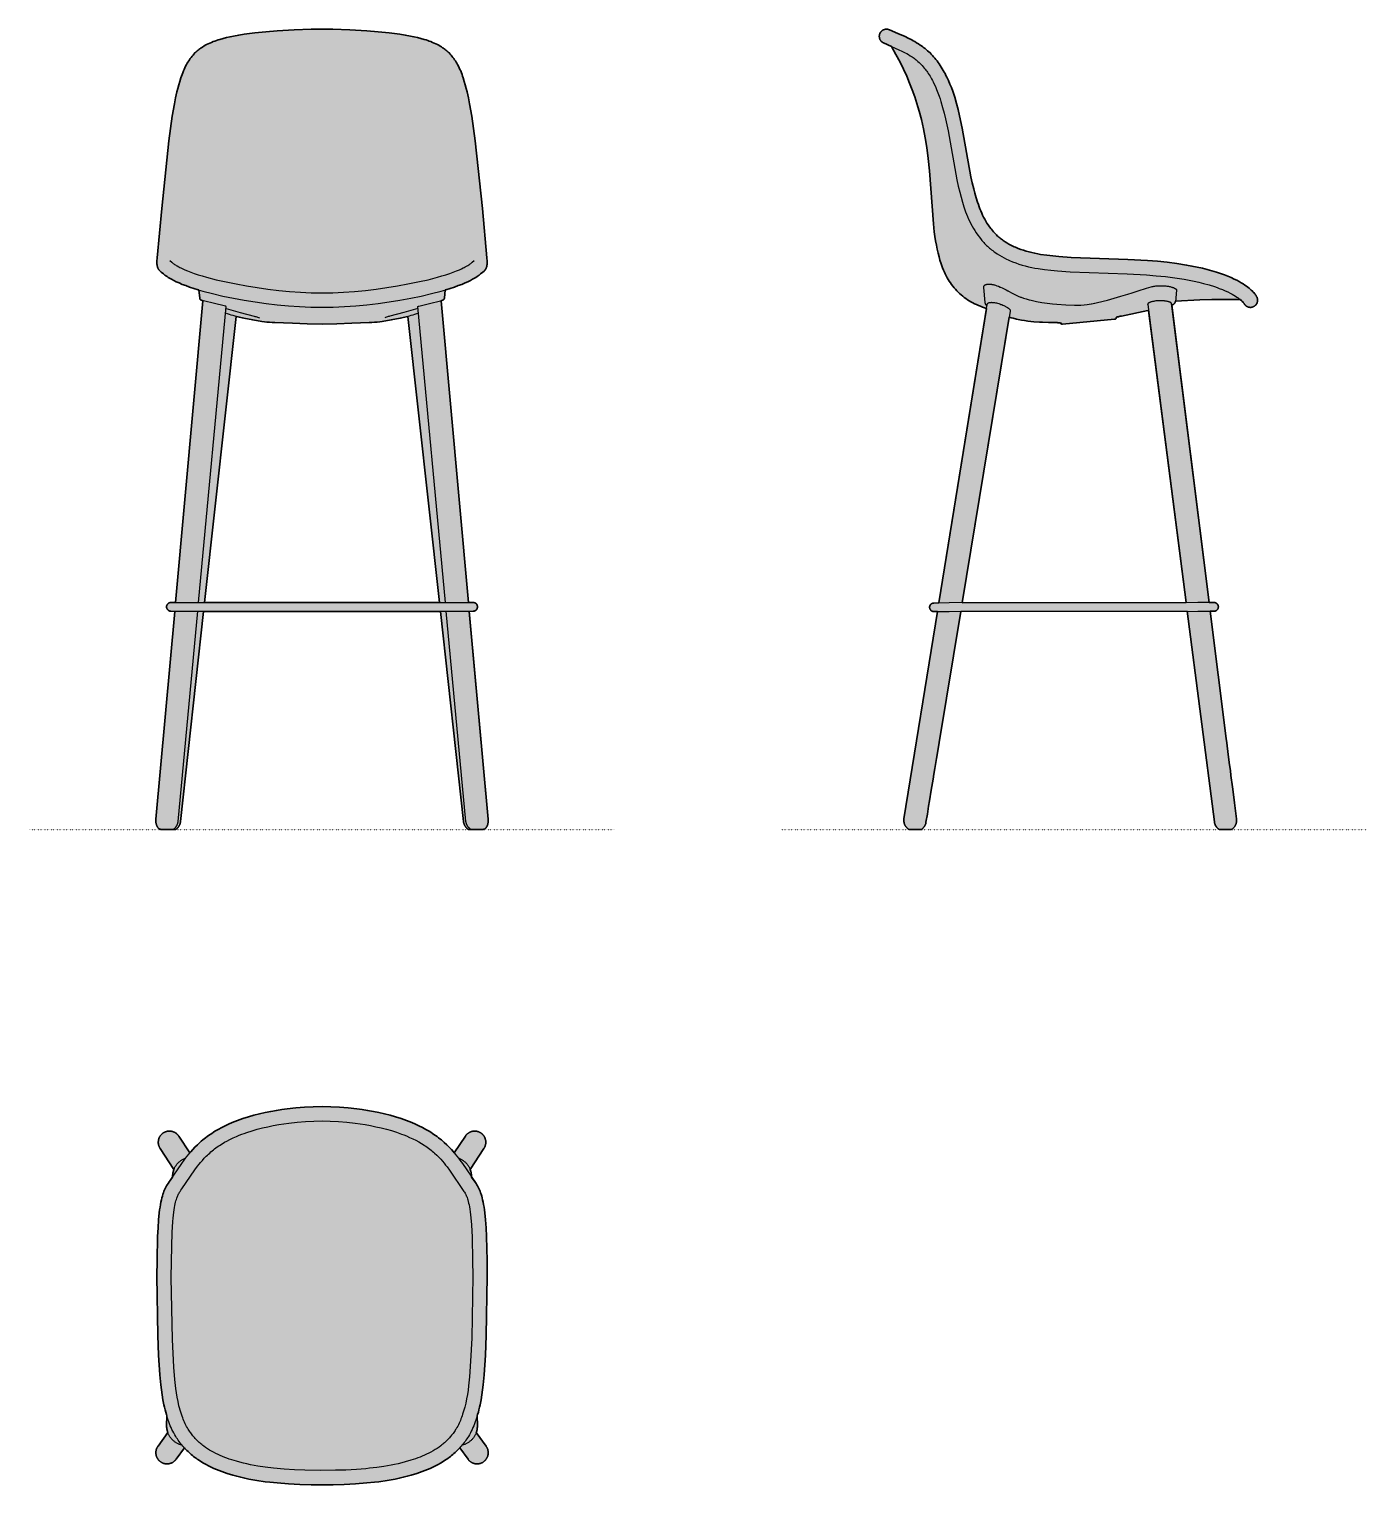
# Model space of a CAD drawing. Header units: millimetres. Extents: x 0 to 1859, y -911 to 1112.
import ezdxf

# ---------------------------------------------------------------- set-up
doc = ezdxf.new("R2010")
doc.units = ezdxf.units.MM
doc.linetypes.add('Dots', pattern=[1, 0, -1])
doc.layers.add('Blocks', color=7, linetype='Continuous')
doc.layers.add('Blocks$Fill', color=7, linetype='Continuous', true_color=0xffffff)
for name, color, linetype, lineweight, true_color in [('Blocks$Inner', 7, 'Continuous', 25, 0x007f00), ('Blocks$Outline', 7, 'Continuous', 35, 0xff3f3f), ('Groud', 7, 'Dots', 25, 0x243775)]:
    doc.layers.add(name, color=color, linetype=linetype, lineweight=lineweight, true_color=true_color)

# ---------------------------------------------------------------- blocks, each defined once
blk = doc.blocks.new('Neu 12 Barstool Top')
at = {"layer": 'Blocks$Fill'}
blk.add_hatch(color=256, dxfattribs=at).paths.add_polyline_path([(570.3, -200.6), (584.2, -220.1), (584.5, -220.6), (584.8, -221), (585, -221.5), (585.3, -222), (585.5, -222.5), (585.7, -223), (585.9, -223.5), (586.1, -224), (586.2, -224.5), (586.4, -225), (586.5, -225.5), (586.6, -226.1), (586.7, -226.6), (586.7, -227.1), (586.8, -227.7), (586.8, -228.2), (586.8, -228.7), (586.8, -229.3), (586.8, -229.8), (586.7, -230.4), (586.7, -230.9), (586.6, -231.4), (586.5, -232), (586.4, -232.5), (586.2, -233), (586.1, -233.5), (585.9, -234), (585.7, -234.5), (585.5, -235), (585.3, -235.5), (585, -236), (584.8, -236.5), (584.5, -236.9), (584.2, -237.4), (583.9, -237.8), (583.6, -238.2), (583.2, -238.7), (582.9, -239.1), (582.5, -239.5), (582.1, -239.8), (581.8, -240.2), (581.4, -240.6), (580.9, -240.9), (580.5, -241.2), (580.1, -241.5), (579.6, -241.8), (579.2, -242.1), (578.7, -242.4), (578.2, -242.6), (577.7, -242.9), (577.2, -243.1), (576.7, -243.3), (576.2, -243.5), (575.7, -243.6), (575.2, -243.8), (574.7, -243.9), (574.2, -244), (573.6, -244.1), (573.1, -244.2), (572.6, -244.2), (572, -244.2), (571.5, -244.3), (571, -244.3), (570.4, -244.2), (569.9, -244.2), (569.4, -244.1), (568.9, -244.1), (568.3, -244), (567.8, -243.9), (567.3, -243.7), (566.8, -243.6), (566.3, -243.4), (565.8, -243.2), (565.3, -243.1), (564.8, -242.8), (564.3, -242.6), (563.9, -242.4), (563.4, -242.1), (563, -241.8), (562.5, -241.5), (562.1, -241.2), (561.7, -240.9), (561.3, -240.6), (560.9, -240.2), (560.5, -239.9), (560.1, -239.5), (559.8, -239.1), (559.4, -238.7), (559.1, -238.3), (558.8, -237.9), (547.2, -222.1), (545.1, -224.3), (543.7, -225.8), (542.2, -227.2), (540.7, -228.6), (539.1, -230), (537.5, -231.4), (536, -232.7), (534.4, -234), (532.7, -235.2), (531.1, -236.5), (529.4, -237.7), (527.7, -238.8), (524.2, -241.1), (520.7, -243.2), (517.2, -245.2), (513.6, -247.1), (509.9, -248.9), (506.3, -250.5), (502.6, -252.1), (498.9, -253.6), (495.2, -255), (491.4, -256.4), (487.6, -257.6), (479.9, -260), (474.4, -261.5), (468.8, -262.9), (463.3, -264.2), (457.6, -265.3), (452, -266.4), (446.4, -267.4), (434.9, -269), (428.6, -269.8), (418.2, -270.8), (402.4, -272.1), (386.6, -272.9), (371.3, -273.3), (355.9, -273.4), (340.6, -273.3), (325.2, -272.9), (309.4, -272.1), (293.7, -270.8), (283.2, -269.8), (276.9, -269), (265.5, -267.4), (259.8, -266.4), (254.2, -265.3), (248.6, -264.2), (243, -262.9), (237.4, -261.5), (231.9, -260), (224.2, -257.6), (220.4, -256.4), (216.7, -255), (212.9, -253.6), (209.2, -252.1), (205.6, -250.5), (201.9, -248.9), (198.3, -247.1), (194.7, -245.2), (191.1, -243.2), (187.6, -241.1), (184.2, -238.8), (182.5, -237.7), (180.8, -236.5), (179.1, -235.2), (177.5, -234), (175.9, -232.7), (174.3, -231.4), (172.7, -230), (171.2, -228.6), (169.7, -227.2), (168.2, -225.8), (166.7, -224.3), (165.2, -222.8), (164.6, -222.1), (153.1, -237.9), (152.4, -238.7), (152.1, -239.1), (151.7, -239.5), (151.4, -239.9), (151, -240.2), (150.6, -240.6), (150.2, -240.9), (149.7, -241.2), (149.3, -241.5), (148.9, -241.8), (148.4, -242.1), (148, -242.4), (147.5, -242.6), (147, -242.8), (146.5, -243.1), (146, -243.2), (145.5, -243.4), (145, -243.6), (144.5, -243.7), (144, -243.9), (143.5, -244), (143, -244.1), (142.5, -244.1), (141.9, -244.2), (141.4, -244.2), (140.9, -244.3), (140.4, -244.3), (139.8, -244.2), (139.3, -244.2), (138.7, -244.2), (138.2, -244.1), (137.7, -244), (137.2, -243.9), (136.6, -243.8), (136.1, -243.6), (135.6, -243.5), (135.1, -243.3), (134.6, -243.1), (134.1, -242.9), (133.6, -242.6), (133.1, -242.4), (132.7, -242.1), (132.2, -241.8), (131.8, -241.5), (131.3, -241.2), (130.9, -240.9), (130.5, -240.6), (130.1, -240.2), (129.7, -239.8), (129.3, -239.5), (129, -239.1), (128.6, -238.7), (128.3, -238.2), (127.9, -237.8), (127.6, -237.4), (127.3, -236.9), (127.1, -236.5), (126.8, -236), (126.6, -235.5), (126.3, -235), (126.1, -234.5), (125.9, -234), (125.8, -233.5), (125.6, -233), (125.5, -232.5), (125.4, -232), (125.3, -231.4), (125.2, -230.9), (125.1, -230.4), (125.1, -229.8), (125, -229.3), (125, -228.7), (125, -228.2), (125.1, -227.7), (125.1, -227.1), (125.2, -226.6), (125.3, -226.1), (125.4, -225.5), (125.5, -225), (125.6, -224.5), (125.8, -224), (126, -223.5), (126.1, -223), (126.4, -222.5), (126.6, -222), (126.8, -221.5), (127.1, -221), (127.4, -220.6), (127.6, -220.1), (128, -219.7), (141.6, -200.6), (141, -198.9), (140.8, -197.9), (140.5, -197), (140.4, -196.1), (140.2, -195.2), (140.1, -194.2), (140, -193.3), (140, -192.3), (139.9, -191.4), (139.9, -190.5), (140.2, -177.5), (138.8, -172.4), (137.9, -169), (137, -165.6), (136.3, -162.1), (134.9, -155.2), (133.7, -148.2), (132.8, -141.3), (132, -134.5), (130.7, -120.6), (128.9, -93.2), (127.8, -65.7), (126.5, 16.5), (126.7, 38.5), (127.5, 71.5), (128.1, 83.5), (128.8, 94.6), (129.8, 104.3), (130.3, 108.6), (130.9, 112.6), (131.4, 116.2), (132.1, 119.5), (132.7, 122.6), (133.4, 125.3), (134.1, 127.9), (134.8, 130.3), (135.6, 132.5), (136.3, 134.5), (137.1, 136.3), (138, 138.2), (138.4, 139.1), (138.9, 140), (139.4, 140.9), (139.9, 141.8), (140.9, 143.5), (142, 145.2), (143.5, 147.4), (148.1, 154.2), (148.2, 156.1), (148.3, 157), (148.4, 158), (148.5, 158.9), (148.7, 159.9), (148.9, 160.8), (149.1, 161.7), (149.3, 162.6), (149.6, 163.5), (150, 164.4), (150.2, 164.9), (130.7, 194.5), (130.4, 194.9), (130.1, 195.4), (129.9, 195.9), (129.7, 196.4), (129.5, 196.9), (129.3, 197.4), (129.1, 197.9), (128.9, 198.4), (128.8, 198.9), (128.7, 199.5), (128.6, 200), (128.5, 200.5), (128.4, 201.1), (128.4, 201.6), (128.4, 202.1), (128.4, 202.7), (128.4, 203.2), (128.4, 203.8), (128.5, 204.3), (128.5, 204.8), (128.6, 205.4), (128.7, 205.9), (128.9, 206.4), (129, 207), (129.2, 207.5), (129.3, 208), (129.5, 208.5), (129.8, 209), (130, 209.5), (130.2, 209.9), (130.5, 210.4), (130.8, 210.9), (131.1, 211.3), (131.4, 211.8), (131.7, 212.2), (132.1, 212.6), (132.4, 213), (132.8, 213.4), (133.2, 213.8), (133.6, 214.2), (134, 214.5), (134.4, 214.9), (134.8, 215.2), (135.3, 215.5), (135.7, 215.8), (136.2, 216.1), (136.7, 216.3), (137.2, 216.6), (137.6, 216.8), (138.1, 217), (138.7, 217.2), (139.2, 217.4), (139.7, 217.5), (140.2, 217.6), (140.7, 217.8), (141.3, 217.9), (141.8, 217.9), (142.3, 218), (142.9, 218.1), (143.4, 218.1), (144, 218.1), (144.5, 218.1), (145, 218), (145.6, 218), (146.1, 217.9), (146.6, 217.8), (147.2, 217.7), (147.7, 217.6), (148.2, 217.5), (148.7, 217.3), (149.2, 217.1), (149.7, 216.9), (150.2, 216.7), (150.7, 216.5), (151.2, 216.2), (151.7, 216), (152.1, 215.7), (152.6, 215.4), (153, 215.1), (153.5, 214.8), (153.9, 214.4), (154.3, 214.1), (154.7, 213.7), (155.1, 213.3), (155.4, 212.9), (155.8, 212.5), (156.1, 212.1), (156.5, 211.6), (156.8, 211.2), (172.4, 188), (176.3, 192.5), (179.3, 195.7), (182.7, 199.1), (186.3, 202.4), (188.2, 204), (190.1, 205.7), (192.1, 207.3), (194.1, 208.8), (196.2, 210.4), (198.3, 211.9), (200.4, 213.5), (202.6, 214.9), (204.9, 216.4), (207.1, 217.8), (211.8, 220.5), (216.5, 223), (221.3, 225.4), (226.1, 227.7), (231.1, 229.8), (234.8, 231.3), (238.5, 232.8), (246, 235.5), (253.6, 237.9), (261.3, 240), (269, 242), (276.8, 243.8), (284.7, 245.3), (292.6, 246.7), (299.9, 247.9), (307.3, 249), (319.4, 250.4), (331.6, 251.4), (343.7, 252), (355.9, 252.2), (368.1, 252), (380.3, 251.4), (392.4, 250.4), (404.5, 249), (411.9, 247.9), (419.3, 246.7), (427.2, 245.3), (435, 243.8), (442.8, 242), (450.6, 240), (458.2, 237.9), (465.8, 235.5), (473.4, 232.8), (477.1, 231.3), (480.8, 229.8), (485.7, 227.7), (490.6, 225.4), (495.4, 223), (500.1, 220.5), (504.7, 217.8), (507, 216.4), (509.2, 214.9), (511.4, 213.5), (513.6, 211.9), (515.7, 210.4), (517.8, 208.8), (519.8, 207.3), (521.7, 205.7), (523.7, 204), (525.5, 202.4), (529.1, 199.1), (532.5, 195.7), (535.6, 192.5), (538.4, 189.3), (539.5, 188), (555.4, 211.6), (555.7, 212.1), (556, 212.5), (556.4, 212.9), (556.8, 213.3), (557.1, 213.7), (557.5, 214.1), (557.9, 214.4), (558.4, 214.8), (558.8, 215.1), (559.2, 215.4), (559.7, 215.7), (560.2, 216), (560.6, 216.2), (561.1, 216.5), (561.6, 216.7), (562.1, 216.9), (562.6, 217.1), (563.1, 217.3), (563.6, 217.5), (564.1, 217.6), (564.7, 217.7), (565.2, 217.8), (565.7, 217.9), (566.3, 218), (566.8, 218), (567.3, 218.1), (567.9, 218.1), (568.4, 218.1), (569, 218.1), (569.5, 218), (570, 217.9), (570.6, 217.9), (571.1, 217.8), (571.6, 217.6), (572.2, 217.5), (572.7, 217.4), (573.2, 217.2), (573.7, 217), (574.2, 216.8), (574.7, 216.6), (575.2, 216.3), (575.6, 216.1), (576.1, 215.8), (576.6, 215.5), (577, 215.2), (577.4, 214.9), (577.9, 214.5), (578.3, 214.2), (578.7, 213.8), (579.1, 213.4), (579.4, 213), (579.8, 212.6), (580.1, 212.2), (580.4, 211.8), (580.8, 211.3), (581.1, 210.9), (581.3, 210.4), (581.6, 209.9), (581.9, 209.5), (582.1, 209), (582.3, 208.5), (582.5, 208), (582.7, 207.5), (582.8, 207), (583, 206.4), (583.1, 205.9), (583.2, 205.4), (583.3, 204.8), (583.4, 204.3), (583.4, 203.8), (583.5, 203.2), (583.5, 202.7), (583.5, 202.1), (583.4, 201.6), (583.4, 201.1), (583.3, 200.5), (583.2, 200), (583.1, 199.5), (583, 198.9), (582.9, 198.4), (582.7, 197.9), (582.6, 197.4), (582.4, 196.9), (582.2, 196.4), (581.9, 195.9), (581.7, 195.4), (581.4, 194.9), (581.2, 194.5), (580.9, 194), (561.7, 164.9), (562.2, 163.5), (562.5, 162.6), (562.8, 161.7), (563, 160.8), (563.2, 159.9), (563.3, 158.9), (563.5, 158), (563.6, 157), (563.7, 156.1), (563.7, 155.1), (563.7, 154.2), (571, 143.5), (572, 141.8), (572.5, 140.9), (573, 140), (573.4, 139.1), (573.9, 138.2), (574.7, 136.4), (575.5, 134.5), (576.3, 132.5), (577, 130.3), (577.8, 127.9), (578.5, 125.3), (579.1, 122.6), (579.8, 119.5), (580.4, 116.2), (581, 112.6), (581.5, 108.6), (582.1, 104.3), (583, 94.6), (583.8, 83.5), (584.4, 71.5), (585.2, 38.5), (585.3, 16.5), (584, -65.7), (582.9, -93.2), (581.2, -120.6), (579.9, -134.5), (579.1, -141.3), (578.1, -148.2), (576.9, -155.2), (575.6, -162.1), (574.8, -165.6), (574, -169), (573.1, -172.4), (572.1, -175.8), (571.6, -177.4), (571.9, -191.4), (571.9, -192.3), (571.8, -193.3), (571.7, -194.2), (571.6, -195.2), (571.5, -196.1), (571.3, -197), (571.1, -197.9), (570.8, -198.9), (570.5, -199.8)], flags=0)
at = {"layer": 'Blocks$Inner'}
for p, q in [((147.9, 79.4), (147.9, 80.1)), ((563.9, 80.1), (564, 79.4))]:
    blk.add_line(p, q, dxfattribs=at)
for points in [[(343.7, 252), (355.9, 252.2), (368.1, 252), (380.3, 251.4), (392.4, 250.4), (404.5, 249), (411.9, 247.9), (419.3, 246.7), (427.2, 245.3), (435, 243.8), (442.8, 242), (450.6, 240), (458.2, 237.9), (465.8, 235.5), (473.4, 232.8), (477.1, 231.3), (480.8, 229.8), (485.7, 227.7), (490.6, 225.4), (495.4, 223), (500.1, 220.5), (504.7, 217.8), (507, 216.4), (509.2, 214.9), (511.4, 213.5), (513.6, 211.9), (515.7, 210.4), (517.8, 208.8), (519.8, 207.3), (521.7, 205.7), (523.7, 204), (525.5, 202.4), (529.1, 199.1), (532.5, 195.7), (535.6, 192.5), (538.4, 189.3), (541, 186.2), (543.4, 183.3), (545.5, 180.5), (547.5, 177.8), (550.9, 173), (569.9, 145.2), (571, 143.5), (572, 141.8), (572.5, 140.9), (573, 140), (573.4, 139.1), (573.9, 138.2), (574.7, 136.4), (575.5, 134.5), (576.3, 132.5), (577, 130.3), (577.8, 127.9), (578.5, 125.3), (579.1, 122.6), (579.8, 119.5), (580.4, 116.2), (581, 112.6), (581.5, 108.6), (582.1, 104.3), (583, 94.6), (583.8, 83.5), (584.4, 71.5), (585.2, 38.5), (585.3, 16.5), (584, -65.7), (582.9, -93.2), (581.2, -120.6), (579.9, -134.5), (579.1, -141.3), (578.1, -148.2), (576.9, -155.2), (575.6, -162.1), (574.8, -165.6), (574, -169), (573.1, -172.4), (572.1, -175.8), (570.5, -180.9), (569.7, -183.5), (568.8, -186), (567.8, -188.6), (566.7, -191.2), (565.6, -193.8), (564.5, -196.3), (563.2, -198.8), (562, -201.3), (560.6, -203.7), (559.2, -206.1), (558.1, -207.9), (557, -209.6), (555.8, -211.4), (554.6, -213.1), (553.3, -214.7), (552, -216.4), (550.7, -218), (549.4, -219.6), (548, -221.2), (546.6, -222.8), (545.1, -224.3), (543.7, -225.8), (542.2, -227.2), (540.7, -228.6), (539.1, -230), (537.5, -231.4), (536, -232.7), (534.4, -234), (532.7, -235.2), (531.1, -236.5), (529.4, -237.7), (527.7, -238.8), (524.2, -241.1), (520.7, -243.2), (517.2, -245.2), (513.6, -247.1), (509.9, -248.9), (506.3, -250.5), (502.6, -252.1), (498.9, -253.6), (495.2, -255), (491.4, -256.4), (487.6, -257.6), (479.9, -260), (474.4, -261.5), (468.8, -262.9), (463.3, -264.2), (457.6, -265.3), (452, -266.4), (446.4, -267.4), (434.9, -269), (428.6, -269.8), (418.2, -270.8), (402.4, -272.1), (386.6, -272.9), (371.3, -273.3), (355.9, -273.4), (340.6, -273.3), (325.2, -272.9), (309.4, -272.1), (293.7, -270.8), (283.2, -269.8), (276.9, -269), (265.5, -267.4), (259.8, -266.4), (254.2, -265.3), (248.6, -264.2), (243, -262.9), (237.4, -261.5), (231.9, -260), (224.2, -257.6), (220.4, -256.4), (216.7, -255), (212.9, -253.6), (209.2, -252.1), (205.6, -250.5), (201.9, -248.9), (198.3, -247.1), (194.7, -245.2), (191.1, -243.2), (187.6, -241.1), (184.2, -238.8), (182.5, -237.7), (180.8, -236.5), (179.1, -235.2), (177.5, -234), (175.9, -232.7), (174.3, -231.4), (172.7, -230), (171.2, -228.6), (169.7, -227.2), (168.2, -225.8), (166.7, -224.3), (165.2, -222.8), (163.8, -221.2), (162.5, -219.6), (161.1, -218), (159.8, -216.4), (158.5, -214.7), (157.3, -213.1), (156.1, -211.4), (154.9, -209.6), (153.7, -207.9), (152.6, -206.1), (151.2, -203.7), (149.9, -201.3), (148.6, -198.8), (147.4, -196.3), (146.2, -193.8), (145.1, -191.2), (144.1, -188.6), (143.1, -186), (142.2, -183.5), (141.3, -180.9), (139.7, -175.8), (138.8, -172.4), (137.9, -169), (137, -165.6), (136.3, -162.1), (134.9, -155.2), (133.7, -148.2), (132.8, -141.3), (132, -134.5), (130.7, -120.6), (128.9, -93.2), (127.8, -65.7), (126.5, 16.5), (126.7, 38.5), (127.5, 71.5), (128.1, 83.5), (128.8, 94.6), (129.8, 104.3), (130.3, 108.6), (130.9, 112.6), (131.4, 116.2), (132.1, 119.5), (132.7, 122.6), (133.4, 125.3), (134.1, 127.9), (134.8, 130.3), (135.6, 132.5), (136.3, 134.5), (137.1, 136.3), (138, 138.2), (138.4, 139.1), (138.9, 140), (139.4, 140.9), (139.9, 141.8), (140.9, 143.5), (142, 145.2), (143.5, 147.4), (145, 149.6), (161, 173), (164.4, 177.8), (166.3, 180.5), (168.5, 183.3), (170.9, 186.2), (173.4, 189.3), (176.3, 192.5), (179.3, 195.7), (182.7, 199.1), (186.3, 202.4), (188.2, 204), (190.1, 205.7), (192.1, 207.3), (194.1, 208.8), (196.2, 210.4), (198.3, 211.9), (200.4, 213.5), (202.6, 214.9), (204.9, 216.4), (207.1, 217.8), (211.8, 220.5), (216.5, 223), (221.3, 225.4), (226.1, 227.7), (231.1, 229.8), (234.8, 231.3), (238.5, 232.8), (246, 235.5), (253.6, 237.9), (261.3, 240), (269, 242), (276.8, 243.8), (284.7, 245.3), (292.6, 246.7), (299.9, 247.9), (307.3, 249), (319.4, 250.4), (331.6, 251.4)], [(565.2, 38.3), (565.3, 16.5), (563.9, -69.5), (562.4, -101.6), (560.9, -123.1), (559.6, -135.6), (558.8, -141.8), (557.9, -147.9), (556.8, -153.9), (555.6, -159.9), (554.2, -165.5), (553.4, -168.4), (552.6, -171.2), (551.3, -175.4), (550.6, -177.5), (549.8, -179.6), (549, -181.7), (548.2, -183.8), (547.3, -185.8), (546.3, -187.8), (545.4, -189.8), (544.4, -191.7), (543.4, -193.6), (542.3, -195.4), (541.5, -196.7), (540.7, -198), (539.8, -199.3), (538.9, -200.6), (538, -201.9), (537, -203.2), (536, -204.4), (535, -205.7), (533.9, -206.9), (532.9, -208.1), (531.8, -209.3), (530.6, -210.5), (529.5, -211.6), (528.4, -212.8), (527.2, -213.9), (526, -214.9), (524.8, -216), (523.6, -217), (522.3, -218), (521.1, -219), (518.5, -220.9), (515.8, -222.7), (513, -224.5), (510.2, -226.2), (507.3, -227.8), (504.3, -229.3), (501.3, -230.8), (498.3, -232.2), (495.2, -233.5), (492.1, -234.8), (488.9, -236), (485.7, -237.2), (479.2, -239.3), (471.6, -241.5), (466.7, -242.8), (461.8, -244), (456.8, -245.1), (451.8, -246.1), (441.7, -247.8), (432.1, -249.2), (421.7, -250.4), (416.9, -250.9), (403.6, -251.9), (389, -252.8), (374.8, -253.2), (353.4, -253.4), (332, -253.1), (317.6, -252.5), (303.1, -251.6), (288.5, -250.2), (276.7, -248.8), (266.6, -247.3), (261.5, -246.4), (256.4, -245.4), (251.5, -244.3), (246.6, -243.2), (241.8, -241.9), (237, -240.6), (230.4, -238.6), (227.1, -237.5), (223.8, -236.3), (220.7, -235.2), (217.5, -233.9), (214.4, -232.6), (211.4, -231.2), (208.3, -229.7), (205.3, -228.2), (202.4, -226.6), (199.6, -225), (196.8, -223.2), (194.1, -221.4), (191.5, -219.5), (190.2, -218.5), (188.9, -217.5), (187.7, -216.5), (186.5, -215.5), (185.3, -214.4), (184.1, -213.4), (182.9, -212.2), (181.8, -211.1), (180.7, -210), (179.6, -208.8), (178.5, -207.6), (177.4, -206.4), (176.4, -205.1), (175.4, -203.9), (174.4, -202.6), (173.5, -201.3), (172.5, -200), (171.6, -198.7), (170.8, -197.4), (169.9, -196), (168.8, -194.1), (167.7, -192.2), (166.7, -190.3), (165.7, -188.4), (164.8, -186.4), (163.9, -184.3), (163.1, -182.3), (162.3, -180.2), (161.5, -178.1), (160, -173.9), (158.7, -169.4), (157.9, -166.5), (157.1, -163.6), (155.8, -157.7), (154.6, -151.7), (153.6, -145.7), (152.7, -139.5), (151.3, -127.1), (149.9, -109.7), (148, -71.3), (146.5, 14.9), (147, 58), (147.8, 77.2), (148.8, 92.7), (149.2, 97.3), (150, 105.3), (150.5, 108.8), (151, 111.9), (151.5, 114.6), (152, 117.2), (152.5, 119.3), (153, 121.4), (153.5, 123.1), (154, 124.7), (154.5, 126.1), (155, 127.2), (155.5, 128.5), (156.1, 129.7), (156.6, 130.8), (157.2, 131.9), (157.9, 133), (158.6, 134.1), (159.8, 135.8), (161.3, 138), (179.3, 164.4), (182.9, 169.3), (185, 171.9), (187.2, 174.6), (189.6, 177.4), (192.2, 180.3), (195, 183.2), (196.6, 184.7), (198.1, 186.1), (199.8, 187.6), (201.4, 189.1), (203.1, 190.5), (204.9, 191.9), (206.7, 193.3), (208.5, 194.7), (210.4, 196), (212.3, 197.4), (214.3, 198.7), (216.3, 200), (218.4, 201.2), (220.5, 202.5), (223.6, 204.2), (227.9, 206.4), (232.4, 208.6), (237, 210.6), (240.7, 212.2), (244.4, 213.6), (247.9, 214.9), (251.5, 216.2), (258.7, 218.5), (266, 220.6), (273.2, 222.5), (280.5, 224.1), (288.2, 225.7), (295.9, 227), (302.9, 228.1), (309.9, 229.1), (321.4, 230.5), (332.9, 231.5), (344.4, 232), (355.9, 232.2), (367.4, 232), (379, 231.5), (390.5, 230.5), (401.9, 229.1), (408.9, 228.1), (416, 227), (423.4, 225.7), (430.9, 224.2), (438.1, 222.6), (445.4, 220.7), (452.5, 218.7), (459.5, 216.5), (466.4, 214), (469.8, 212.7), (473.2, 211.3), (477.6, 209.4), (482, 207.4), (486.2, 205.3), (490.3, 203), (494.3, 200.7), (496.3, 199.4), (498.3, 198.2), (500.2, 196.9), (502.1, 195.6), (503.9, 194.3), (505.6, 192.9), (507.4, 191.6), (509, 190.2), (510.7, 188.8), (512.3, 187.4), (515.4, 184.5), (518.3, 181.7), (520.9, 178.9), (523.4, 176.1), (525.6, 173.5), (527.7, 170.8), (529.6, 168.4), (533, 163.7), (553.1, 134.2), (553.9, 133.1), (554.6, 131.9), (554.9, 131.3), (555.2, 130.7), (555.5, 130.2), (555.8, 129.6), (556.1, 129), (556.4, 128.3), (556.9, 127.1), (557.5, 125.6), (558, 124.1), (558.5, 122.4), (559.1, 120.4), (559.6, 118.1), (560.2, 115.7), (560.7, 112.9), (561.2, 109.7), (561.7, 106.1), (562.6, 97.8), (563.4, 87.9), (564.4, 70.7)]]:
    blk.add_lwpolyline(points, close=True, dxfattribs=at)
for points in [[(150.2, 164.9), (131, 194), (130.7, 194.5), (130.4, 194.9), (130.1, 195.4), (129.9, 195.9), (129.7, 196.4), (129.5, 196.9), (129.3, 197.4), (129.1, 197.9), (128.9, 198.4), (128.8, 198.9), (128.7, 199.5), (128.6, 200), (128.5, 200.5), (128.4, 201.1), (128.4, 201.6), (128.4, 202.1), (128.4, 202.7), (128.4, 203.2), (128.4, 203.8), (128.5, 204.3), (128.5, 204.8), (128.6, 205.4), (128.7, 205.9), (128.9, 206.4), (129, 207), (129.2, 207.5), (129.3, 208), (129.5, 208.5), (129.8, 209), (130, 209.5), (130.2, 209.9), (130.5, 210.4), (130.8, 210.9), (131.1, 211.3), (131.4, 211.8), (131.7, 212.2), (132.1, 212.6), (132.4, 213), (132.8, 213.4), (133.2, 213.8), (133.6, 214.2), (134, 214.5), (134.4, 214.9), (134.8, 215.2), (135.3, 215.5), (135.7, 215.8), (136.2, 216.1), (136.7, 216.3), (137.2, 216.6), (137.6, 216.8), (138.1, 217), (138.7, 217.2), (139.2, 217.4), (139.7, 217.5), (140.2, 217.6), (140.7, 217.8), (141.3, 217.9), (141.8, 217.9), (142.3, 218), (142.9, 218.1), (143.4, 218.1), (144, 218.1), (144.5, 218.1), (145, 218), (145.6, 218), (146.1, 217.9), (146.6, 217.8), (147.2, 217.7), (147.7, 217.6), (148.2, 217.5), (148.7, 217.3), (149.2, 217.1), (149.7, 216.9), (150.2, 216.7), (150.7, 216.5), (151.2, 216.2), (151.7, 216), (152.1, 215.7), (152.6, 215.4), (153, 215.1), (153.5, 214.8), (153.9, 214.4), (154.3, 214.1), (154.7, 213.7), (155.1, 213.3), (155.4, 212.9), (155.8, 212.5), (156.1, 212.1), (156.5, 211.6), (156.8, 211.2), (172.4, 188)], [(539.5, 188), (555.1, 211.2), (555.4, 211.6), (555.7, 212.1), (556, 212.5), (556.4, 212.9), (556.8, 213.3), (557.1, 213.7), (557.5, 214.1), (557.9, 214.4), (558.4, 214.8), (558.8, 215.1), (559.2, 215.4), (559.7, 215.7), (560.2, 216), (560.6, 216.2), (561.1, 216.5), (561.6, 216.7), (562.1, 216.9), (562.6, 217.1), (563.1, 217.3), (563.6, 217.5), (564.1, 217.6), (564.7, 217.7), (565.2, 217.8), (565.7, 217.9), (566.3, 218), (566.8, 218), (567.3, 218.1), (567.9, 218.1), (568.4, 218.1), (569, 218.1), (569.5, 218), (570, 217.9), (570.6, 217.9), (571.1, 217.8), (571.6, 217.6), (572.2, 217.5), (572.7, 217.4), (573.2, 217.2), (573.7, 217), (574.2, 216.8), (574.7, 216.6), (575.2, 216.3), (575.6, 216.1), (576.1, 215.8), (576.6, 215.5), (577, 215.2), (577.4, 214.9), (577.9, 214.5), (578.3, 214.2), (578.7, 213.8), (579.1, 213.4), (579.4, 213), (579.8, 212.6), (580.1, 212.2), (580.4, 211.8), (580.8, 211.3), (581.1, 210.9), (581.3, 210.4), (581.6, 209.9), (581.9, 209.5), (582.1, 209), (582.3, 208.5), (582.5, 208), (582.7, 207.5), (582.8, 207), (583, 206.4), (583.1, 205.9), (583.2, 205.4), (583.3, 204.8), (583.4, 204.3), (583.4, 203.8), (583.5, 203.2), (583.5, 202.7), (583.5, 202.1), (583.4, 201.6), (583.4, 201.1), (583.3, 200.5), (583.2, 200), (583.1, 199.5), (583, 198.9), (582.9, 198.4), (582.7, 197.9), (582.6, 197.4), (582.4, 196.9), (582.2, 196.4), (581.9, 195.9), (581.7, 195.4), (581.4, 194.9), (581.2, 194.5), (580.9, 194), (561.7, 164.9)], [(148.1, 154), (148.1, 155.1), (148.2, 156.1), (148.3, 157), (148.4, 158), (148.5, 158.9), (148.7, 159.9), (148.9, 160.8), (149.1, 161.7), (149.3, 162.6), (149.6, 163.5), (150, 164.4), (150.3, 165.3), (150.7, 166.2), (151.1, 167.1), (151.6, 167.9), (152, 168.7), (152.5, 169.5), (153.1, 170.3), (153.6, 171.1), (154.2, 171.9), (154.8, 172.6), (155.4, 173.3), (156.1, 174), (156.8, 174.7), (157.5, 175.3), (158.2, 175.9), (159, 176.5), (159.7, 177.1), (160.5, 177.6), (161.3, 178.2), (162.1, 178.6), (163, 179.1), (163.8, 179.5), (164.7, 179.9), (165.6, 180.3), (166.5, 180.6)], [(545.4, 180.6), (546.3, 180.3), (547.2, 179.9), (548, 179.5), (548.9, 179.1), (549.7, 178.6), (550.5, 178.2), (551.3, 177.6), (552.1, 177.1), (552.9, 176.5), (553.6, 175.9), (554.4, 175.3), (555.1, 174.7), (555.7, 174), (556.4, 173.3), (557, 172.6), (557.6, 171.9), (558.2, 171.1), (558.8, 170.3), (559.3, 169.5), (559.8, 168.7), (560.3, 167.9), (560.7, 167.1), (561.1, 166.2), (561.5, 165.3), (561.9, 164.4), (562.2, 163.5), (562.5, 162.6), (562.8, 161.7), (563, 160.8), (563.2, 159.9), (563.3, 158.9), (563.5, 158), (563.6, 157), (563.7, 156.1), (563.7, 155.1), (563.7, 154)], [(161.2, -218.2), (160.3, -217.9), (159.4, -217.7), (158.5, -217.4), (157.6, -217.1), (156.8, -216.7), (155.9, -216.3), (155, -215.9), (154.2, -215.5), (153.4, -215), (152.6, -214.5), (151.8, -213.9), (151, -213.4), (150.3, -212.8), (149.6, -212.2), (148.9, -211.6), (148.2, -210.9), (147.5, -210.3), (146.9, -209.6), (146.3, -208.8), (145.7, -208.1), (145.1, -207.3), (144.6, -206.6), (144.1, -205.8), (143.6, -204.9), (143.1, -204.1), (142.7, -203.3), (142.3, -202.4), (141.9, -201.5), (141.6, -200.7), (141.3, -199.8), (141, -198.9), (140.8, -197.9), (140.5, -197), (140.4, -196.1), (140.2, -195.2), (140.1, -194.2), (140, -193.3), (140, -192.3), (139.9, -191.4), (139.9, -190.5), (140.2, -177.5)], [(571.6, -177.4), (571.9, -190.5), (571.9, -191.4), (571.9, -192.3), (571.8, -193.3), (571.7, -194.2), (571.6, -195.2), (571.5, -196.1), (571.3, -197), (571.1, -197.9), (570.8, -198.9), (570.5, -199.8), (570.2, -200.7), (569.9, -201.5), (569.5, -202.4), (569.1, -203.3), (568.7, -204.1), (568.3, -204.9), (567.8, -205.8), (567.3, -206.6), (566.7, -207.3), (566.2, -208.1), (565.6, -208.8), (565, -209.6), (564.3, -210.3), (563.7, -210.9), (563, -211.6), (562.3, -212.2), (561.5, -212.8), (560.8, -213.4), (560, -213.9), (559.2, -214.5), (558.4, -215), (557.6, -215.5), (556.8, -215.9), (555.9, -216.3), (555.1, -216.7), (554.2, -217.1), (553.3, -217.4), (552.4, -217.7), (551.5, -217.9), (550.6, -218.2)], [(164.6, -222), (153.1, -237.9), (152.8, -238.3), (152.4, -238.7), (152.1, -239.1), (151.7, -239.5), (151.4, -239.9), (151, -240.2), (150.6, -240.6), (150.2, -240.9), (149.7, -241.2), (149.3, -241.5), (148.9, -241.8), (148.4, -242.1), (148, -242.4), (147.5, -242.6), (147, -242.8), (146.5, -243.1), (146, -243.2), (145.5, -243.4), (145, -243.6), (144.5, -243.7), (144, -243.9), (143.5, -244), (143, -244.1), (142.5, -244.1), (141.9, -244.2), (141.4, -244.2), (140.9, -244.3), (140.4, -244.3), (139.8, -244.2), (139.3, -244.2), (138.7, -244.2), (138.2, -244.1), (137.7, -244), (137.2, -243.9), (136.6, -243.8), (136.1, -243.6), (135.6, -243.5), (135.1, -243.3), (134.6, -243.1), (134.1, -242.9), (133.6, -242.6), (133.1, -242.4), (132.7, -242.1), (132.2, -241.8), (131.8, -241.5), (131.3, -241.2), (130.9, -240.9), (130.5, -240.6), (130.1, -240.2), (129.7, -239.8), (129.3, -239.5), (129, -239.1), (128.6, -238.7), (128.3, -238.2), (127.9, -237.8), (127.6, -237.4), (127.3, -236.9), (127.1, -236.5), (126.8, -236), (126.6, -235.5), (126.3, -235), (126.1, -234.5), (125.9, -234), (125.8, -233.5), (125.6, -233), (125.5, -232.5), (125.4, -232), (125.3, -231.4), (125.2, -230.9), (125.1, -230.4), (125.1, -229.8), (125, -229.3), (125, -228.7), (125, -228.2), (125.1, -227.7), (125.1, -227.1), (125.2, -226.6), (125.3, -226.1), (125.4, -225.5), (125.5, -225), (125.6, -224.5), (125.8, -224), (126, -223.5), (126.1, -223), (126.4, -222.5), (126.6, -222), (126.8, -221.5), (127.1, -221), (127.4, -220.6), (127.6, -220.1), (128, -219.7), (141.6, -200.6)], [(570.2, -200.6), (583.9, -219.7), (584.2, -220.1), (584.5, -220.6), (584.8, -221), (585, -221.5), (585.3, -222), (585.5, -222.5), (585.7, -223), (585.9, -223.5), (586.1, -224), (586.2, -224.5), (586.4, -225), (586.5, -225.5), (586.6, -226.1), (586.7, -226.6), (586.7, -227.1), (586.8, -227.7), (586.8, -228.2), (586.8, -228.7), (586.8, -229.3), (586.8, -229.8), (586.7, -230.4), (586.7, -230.9), (586.6, -231.4), (586.5, -232), (586.4, -232.5), (586.2, -233), (586.1, -233.5), (585.9, -234), (585.7, -234.5), (585.5, -235), (585.3, -235.5), (585, -236), (584.8, -236.5), (584.5, -236.9), (584.2, -237.4), (583.9, -237.8), (583.6, -238.2), (583.2, -238.7), (582.9, -239.1), (582.5, -239.5), (582.1, -239.8), (581.8, -240.2), (581.4, -240.6), (580.9, -240.9), (580.5, -241.2), (580.1, -241.5), (579.6, -241.8), (579.2, -242.1), (578.7, -242.4), (578.2, -242.6), (577.7, -242.9), (577.2, -243.1), (576.7, -243.3), (576.2, -243.5), (575.7, -243.6), (575.2, -243.8), (574.7, -243.9), (574.2, -244), (573.6, -244.1), (573.1, -244.2), (572.6, -244.2), (572, -244.2), (571.5, -244.3), (571, -244.3), (570.4, -244.2), (569.9, -244.2), (569.4, -244.1), (568.9, -244.1), (568.3, -244), (567.8, -243.9), (567.3, -243.7), (566.8, -243.6), (566.3, -243.4), (565.8, -243.2), (565.3, -243.1), (564.8, -242.8), (564.3, -242.6), (563.9, -242.4), (563.4, -242.1), (563, -241.8), (562.5, -241.5), (562.1, -241.2), (561.7, -240.9), (561.3, -240.6), (560.9, -240.2), (560.5, -239.9), (560.1, -239.5), (559.8, -239.1), (559.4, -238.7), (559.1, -238.3), (558.8, -237.9), (547.2, -222.1)]]:
    blk.add_lwpolyline(points, dxfattribs=at)
at = {"layer": 'Blocks$Outline'}
for points in [[(172.4, 188), (173.4, 189.3), (176.3, 192.5), (179.3, 195.7), (182.7, 199.1), (186.3, 202.4), (188.2, 204), (190.1, 205.7), (192.1, 207.3), (194.1, 208.8), (196.2, 210.4), (198.3, 211.9), (200.4, 213.5), (202.6, 214.9), (204.9, 216.4), (207.1, 217.8), (211.8, 220.5), (216.5, 223), (221.3, 225.4), (226.1, 227.7), (231.1, 229.8), (234.8, 231.3), (238.5, 232.8), (246, 235.5), (253.6, 237.9), (261.3, 240), (269, 242), (276.8, 243.8), (284.7, 245.3), (292.6, 246.7), (299.9, 247.9), (307.3, 249), (319.4, 250.4), (331.6, 251.4), (343.7, 252)], [(343.7, 252), (355.9, 252.2), (368.1, 252), (380.3, 251.4), (392.4, 250.4), (404.5, 249), (411.9, 247.9), (419.3, 246.7), (427.2, 245.3), (435, 243.8), (442.8, 242), (450.6, 240), (458.2, 237.9), (465.8, 235.5), (473.4, 232.8), (477.1, 231.3), (480.8, 229.8), (485.7, 227.7), (490.6, 225.4), (495.4, 223), (500.1, 220.5), (504.7, 217.8), (507, 216.4), (509.2, 214.9), (511.4, 213.5), (513.6, 211.9), (515.7, 210.4), (517.8, 208.8), (519.8, 207.3), (521.7, 205.7), (523.7, 204), (525.5, 202.4), (529.1, 199.1), (532.5, 195.7), (535.6, 192.5), (538.4, 189.3), (539.5, 188)], [(150.2, 164.9), (131, 194), (130.7, 194.5), (130.4, 194.9), (130.1, 195.4), (129.9, 195.9), (129.7, 196.4), (129.5, 196.9), (129.3, 197.4), (129.1, 197.9), (128.9, 198.4), (128.8, 198.9), (128.7, 199.5), (128.6, 200), (128.5, 200.5), (128.4, 201.1), (128.4, 201.6), (128.4, 202.1), (128.4, 202.7), (128.4, 203.2), (128.4, 203.8), (128.5, 204.3), (128.5, 204.8), (128.6, 205.4), (128.7, 205.9), (128.9, 206.4), (129, 207), (129.2, 207.5), (129.3, 208), (129.5, 208.5), (129.8, 209), (130, 209.5), (130.2, 209.9), (130.5, 210.4), (130.8, 210.9), (131.1, 211.3), (131.4, 211.8), (131.7, 212.2), (132.1, 212.6), (132.4, 213), (132.8, 213.4), (133.2, 213.8), (133.6, 214.2), (134, 214.5), (134.4, 214.9), (134.8, 215.2), (135.3, 215.5), (135.7, 215.8), (136.2, 216.1), (136.7, 216.3), (137.2, 216.6), (137.6, 216.8), (138.1, 217), (138.7, 217.2), (139.2, 217.4), (139.7, 217.5), (140.2, 217.6), (140.7, 217.8), (141.3, 217.9), (141.8, 217.9), (142.3, 218), (142.9, 218.1), (143.4, 218.1), (144, 218.1), (144.5, 218.1), (145, 218), (145.6, 218), (146.1, 217.9), (146.6, 217.8), (147.2, 217.7), (147.7, 217.6), (148.2, 217.5), (148.7, 217.3), (149.2, 217.1), (149.7, 216.9), (150.2, 216.7), (150.7, 216.5), (151.2, 216.2), (151.7, 216), (152.1, 215.7), (152.6, 215.4), (153, 215.1), (153.5, 214.8), (153.9, 214.4), (154.3, 214.1), (154.7, 213.7), (155.1, 213.3), (155.4, 212.9), (155.8, 212.5), (156.1, 212.1), (156.5, 211.6), (156.8, 211.2), (172.4, 188)], [(539.5, 188), (555.1, 211.2), (555.4, 211.6), (555.7, 212.1), (556, 212.5), (556.4, 212.9), (556.8, 213.3), (557.1, 213.7), (557.5, 214.1), (557.9, 214.4), (558.4, 214.8), (558.8, 215.1), (559.2, 215.4), (559.7, 215.7), (560.2, 216), (560.6, 216.2), (561.1, 216.5), (561.6, 216.7), (562.1, 216.9), (562.6, 217.1), (563.1, 217.3), (563.6, 217.5), (564.1, 217.6), (564.7, 217.7), (565.2, 217.8), (565.7, 217.9), (566.3, 218), (566.8, 218), (567.3, 218.1), (567.9, 218.1), (568.4, 218.1), (569, 218.1), (569.5, 218), (570, 217.9), (570.6, 217.9), (571.1, 217.8), (571.6, 217.6), (572.2, 217.5), (572.7, 217.4), (573.2, 217.2), (573.7, 217), (574.2, 216.8), (574.7, 216.6), (575.2, 216.3), (575.6, 216.1), (576.1, 215.8), (576.6, 215.5), (577, 215.2), (577.4, 214.9), (577.9, 214.5), (578.3, 214.2), (578.7, 213.8), (579.1, 213.4), (579.4, 213), (579.8, 212.6), (580.1, 212.2), (580.4, 211.8), (580.8, 211.3), (581.1, 210.9), (581.3, 210.4), (581.6, 209.9), (581.9, 209.5), (582.1, 209), (582.3, 208.5), (582.5, 208), (582.7, 207.5), (582.8, 207), (583, 206.4), (583.1, 205.9), (583.2, 205.4), (583.3, 204.8), (583.4, 204.3), (583.4, 203.8), (583.5, 203.2), (583.5, 202.7), (583.5, 202.1), (583.4, 201.6), (583.4, 201.1), (583.3, 200.5), (583.2, 200), (583.1, 199.5), (583, 198.9), (582.9, 198.4), (582.7, 197.9), (582.6, 197.4), (582.4, 196.9), (582.2, 196.4), (581.9, 195.9), (581.7, 195.4), (581.4, 194.9), (581.2, 194.5), (580.9, 194), (561.7, 164.9)], [(148.1, 154.2), (148.1, 155.1), (148.2, 156.1), (148.3, 157), (148.4, 158), (148.5, 158.9), (148.7, 159.9), (148.9, 160.8), (149.1, 161.7), (149.3, 162.6), (149.6, 163.5), (150, 164.4), (150.2, 164.9)], [(561.7, 164.9), (561.9, 164.4), (562.2, 163.5), (562.5, 162.6), (562.8, 161.7), (563, 160.8), (563.2, 159.9), (563.3, 158.9), (563.5, 158), (563.6, 157), (563.7, 156.1), (563.7, 155.1), (563.7, 154.2)], [(140.2, -177.5), (139.7, -175.8), (138.8, -172.4), (137.9, -169), (137, -165.6), (136.3, -162.1), (134.9, -155.2), (133.7, -148.2), (132.8, -141.3), (132, -134.5), (130.7, -120.6), (128.9, -93.2), (127.8, -65.7), (126.5, 16.5), (126.7, 38.5), (127.5, 71.5), (128.1, 83.5), (128.8, 94.6), (129.8, 104.3), (130.3, 108.6), (130.9, 112.6), (131.4, 116.2), (132.1, 119.5), (132.7, 122.6), (133.4, 125.3), (134.1, 127.9), (134.8, 130.3), (135.6, 132.5), (136.3, 134.5), (137.1, 136.3), (138, 138.2), (138.4, 139.1), (138.9, 140), (139.4, 140.9), (139.9, 141.8), (140.9, 143.5), (142, 145.2), (143.5, 147.4), (145, 149.6), (148.1, 154.2)], [(563.7, 154.2), (569.9, 145.2), (571, 143.5), (572, 141.8), (572.5, 140.9), (573, 140), (573.4, 139.1), (573.9, 138.2), (574.7, 136.4), (575.5, 134.5), (576.3, 132.5), (577, 130.3), (577.8, 127.9), (578.5, 125.3), (579.1, 122.6), (579.8, 119.5), (580.4, 116.2), (581, 112.6), (581.5, 108.6), (582.1, 104.3), (583, 94.6), (583.8, 83.5), (584.4, 71.5), (585.2, 38.5), (585.3, 16.5), (584, -65.7), (582.9, -93.2), (581.2, -120.6), (579.9, -134.5), (579.1, -141.3), (578.1, -148.2), (576.9, -155.2), (575.6, -162.1), (574.8, -165.6), (574, -169), (573.1, -172.4), (572.1, -175.8), (571.6, -177.4)], [(141.6, -200.6), (141.3, -199.8), (141, -198.9), (140.8, -197.9), (140.5, -197), (140.4, -196.1), (140.2, -195.2), (140.1, -194.2), (140, -193.3), (140, -192.3), (139.9, -191.4), (139.9, -190.5), (140.2, -177.5)], [(571.6, -177.4), (571.9, -190.5), (571.9, -191.4), (571.9, -192.3), (571.8, -193.3), (571.7, -194.2), (571.6, -195.2), (571.5, -196.1), (571.3, -197), (571.1, -197.9), (570.8, -198.9), (570.5, -199.8), (570.3, -200.6)], [(153.1, -237.9), (152.8, -238.3), (152.4, -238.7), (152.1, -239.1), (151.7, -239.5), (151.4, -239.9), (151, -240.2), (150.6, -240.6), (150.2, -240.9), (149.7, -241.2), (149.3, -241.5), (148.9, -241.8), (148.4, -242.1), (148, -242.4), (147.5, -242.6), (147, -242.8), (146.5, -243.1), (146, -243.2), (145.5, -243.4), (145, -243.6), (144.5, -243.7), (144, -243.9), (143.5, -244), (143, -244.1), (142.5, -244.1), (141.9, -244.2), (141.4, -244.2), (140.9, -244.3), (140.4, -244.3), (139.8, -244.2), (139.3, -244.2), (138.7, -244.2), (138.2, -244.1), (137.7, -244), (137.2, -243.9), (136.6, -243.8), (136.1, -243.6), (135.6, -243.5), (135.1, -243.3), (134.6, -243.1), (134.1, -242.9), (133.6, -242.6), (133.1, -242.4), (132.7, -242.1), (132.2, -241.8), (131.8, -241.5), (131.3, -241.2), (130.9, -240.9), (130.5, -240.6), (130.1, -240.2), (129.7, -239.8), (129.3, -239.5), (129, -239.1), (128.6, -238.7), (128.3, -238.2), (127.9, -237.8), (127.6, -237.4), (127.3, -236.9), (127.1, -236.5), (126.8, -236), (126.6, -235.5), (126.3, -235), (126.1, -234.5), (125.9, -234), (125.8, -233.5), (125.6, -233), (125.5, -232.5), (125.4, -232), (125.3, -231.4), (125.2, -230.9), (125.1, -230.4), (125.1, -229.8), (125, -229.3), (125, -228.7), (125, -228.2), (125.1, -227.7), (125.1, -227.1), (125.2, -226.6), (125.3, -226.1), (125.4, -225.5), (125.5, -225), (125.6, -224.5), (125.8, -224), (126, -223.5), (126.1, -223), (126.4, -222.5), (126.6, -222), (126.8, -221.5), (127.1, -221), (127.4, -220.6), (127.6, -220.1), (128, -219.7), (141.6, -200.6)], [(570.3, -200.6), (583.9, -219.7), (584.2, -220.1), (584.5, -220.6), (584.8, -221), (585, -221.5), (585.3, -222), (585.5, -222.5), (585.7, -223), (585.9, -223.5), (586.1, -224), (586.2, -224.5), (586.4, -225), (586.5, -225.5), (586.6, -226.1), (586.7, -226.6), (586.7, -227.1), (586.8, -227.7), (586.8, -228.2), (586.8, -228.7), (586.8, -229.3), (586.8, -229.8), (586.7, -230.4), (586.7, -230.9), (586.6, -231.4), (586.5, -232), (586.4, -232.5), (586.2, -233), (586.1, -233.5), (585.9, -234), (585.7, -234.5), (585.5, -235), (585.3, -235.5), (585, -236), (584.8, -236.5), (584.5, -236.9), (584.2, -237.4), (583.9, -237.8), (583.6, -238.2), (583.2, -238.7), (582.9, -239.1), (582.5, -239.5), (582.1, -239.8), (581.8, -240.2), (581.4, -240.6), (580.9, -240.9), (580.5, -241.2), (580.1, -241.5), (579.6, -241.8), (579.2, -242.1), (578.7, -242.4), (578.2, -242.6), (577.7, -242.9), (577.2, -243.1), (576.7, -243.3), (576.2, -243.5), (575.7, -243.6), (575.2, -243.8), (574.7, -243.9), (574.2, -244), (573.6, -244.1), (573.1, -244.2), (572.6, -244.2), (572, -244.2), (571.5, -244.3), (571, -244.3), (570.4, -244.2), (569.9, -244.2), (569.4, -244.1), (568.9, -244.1), (568.3, -244), (567.8, -243.9), (567.3, -243.7), (566.8, -243.6), (566.3, -243.4), (565.8, -243.2), (565.3, -243.1), (564.8, -242.8), (564.3, -242.6), (563.9, -242.4), (563.4, -242.1), (563, -241.8), (562.5, -241.5), (562.1, -241.2), (561.7, -240.9), (561.3, -240.6), (560.9, -240.2), (560.5, -239.9), (560.1, -239.5), (559.8, -239.1), (559.4, -238.7), (559.1, -238.3), (558.8, -237.9)], [(164.6, -222.1), (153.1, -237.9)], [(547.2, -222.1), (546.6, -222.8), (545.1, -224.3), (543.7, -225.8), (542.2, -227.2), (540.7, -228.6), (539.1, -230), (537.5, -231.4), (536, -232.7), (534.4, -234), (532.7, -235.2), (531.1, -236.5), (529.4, -237.7), (527.7, -238.8), (524.2, -241.1), (520.7, -243.2), (517.2, -245.2), (513.6, -247.1), (509.9, -248.9), (506.3, -250.5), (502.6, -252.1), (498.9, -253.6), (495.2, -255), (491.4, -256.4), (487.6, -257.6), (479.9, -260), (474.4, -261.5), (468.8, -262.9), (463.3, -264.2), (457.6, -265.3), (452, -266.4), (446.4, -267.4), (434.9, -269), (428.6, -269.8), (418.2, -270.8), (402.4, -272.1), (386.6, -272.9), (371.3, -273.3), (355.9, -273.4), (340.6, -273.3), (325.2, -272.9), (309.4, -272.1), (293.7, -270.8), (283.2, -269.8), (276.9, -269), (265.5, -267.4), (259.8, -266.4), (254.2, -265.3), (248.6, -264.2), (243, -262.9), (237.4, -261.5), (231.9, -260), (224.2, -257.6), (220.4, -256.4), (216.7, -255), (212.9, -253.6), (209.2, -252.1), (205.6, -250.5), (201.9, -248.9), (198.3, -247.1), (194.7, -245.2), (191.1, -243.2), (187.6, -241.1), (184.2, -238.8), (182.5, -237.7), (180.8, -236.5), (179.1, -235.2), (177.5, -234), (175.9, -232.7), (174.3, -231.4), (172.7, -230), (171.2, -228.6), (169.7, -227.2), (168.2, -225.8), (166.7, -224.3), (165.2, -222.8), (164.6, -222.1)], [(558.8, -237.9), (547.2, -222.1)]]:
    blk.add_lwpolyline(points, dxfattribs=at)
blk = doc.blocks.new('Neu 12 Barstool Side')
at = {"layer": 'Blocks$Fill'}
h = blk.add_hatch(color=256, dxfattribs=at)
h.paths.add_polyline_path([(596.4, 303.1), (632.9, 13.9), (633, 13.3), (633, 12.8), (633, 12.3), (633, 11.8), (632.9, 11.3), (632.9, 10.8), (632.8, 10.3), (632.7, 9.8), (632.6, 9.3), (632.5, 8.8), (632.4, 8.3), (632.2, 7.8), (632.1, 7.3), (631.9, 6.9), (631.7, 6.4), (631.5, 5.9), (631.2, 5.5), (631, 5), (630.7, 4.6), (630.4, 4.2), (630.1, 3.7), (629.8, 3.3), (629.5, 2.9), (629.2, 2.5), (628.8, 2.2), (628.5, 1.8), (628.1, 1.5), (627.7, 1.1), (627.3, 0.8), (626.9, 0.5), (626.5, 0.2), (626.1, -0.1), (626, -0.1), (608.8, -0.1), (608.3, 0.2), (607.9, 0.5), (607.5, 0.8), (607.1, 1.2), (606.7, 1.5), (606.4, 1.9), (606, 2.2), (605.7, 2.6), (605.3, 3), (605, 3.4), (604.7, 3.9), (604.4, 4.3), (604.1, 4.7), (603.9, 5.2), (603.6, 5.6), (603.4, 6.1), (603.2, 6.6), (603, 7), (602.8, 7.5), (602.7, 8), (602.5, 8.5), (602.4, 9), (602.3, 9.5), (602.2, 10), (602.1, 10.5), (564.4, 303.1), (249.7, 302.6), (201.3, 9.3), (201.2, 8.8), (201.1, 8.3), (201, 7.9), (200.8, 7.4), (200.6, 6.9), (200.4, 6.4), (200.2, 6), (200, 5.5), (199.8, 5.1), (199.5, 4.6), (199.3, 4.2), (199, 3.8), (198.7, 3.4), (198.4, 3), (198.1, 2.6), (197.7, 2.2), (197.4, 1.9), (197, 1.5), (196.7, 1.2), (196.3, 0.8), (195.9, 0.5), (195.5, 0.2), (195.1, -0.1), (195, -0.1), (177.5, -0.1), (177, 0.2), (176.6, 0.5), (176.2, 0.8), (175.8, 1.1), (175.5, 1.5), (175.1, 1.8), (174.7, 2.2), (174.4, 2.6), (174.1, 3), (173.7, 3.4), (173.4, 3.8), (173.2, 4.2), (172.9, 4.6), (172.6, 5.1), (172.4, 5.5), (172.1, 6), (171.9, 6.4), (171.7, 6.9), (171.6, 7.4), (171.4, 7.9), (171.2, 8.3), (171.1, 8.8), (171, 9.3), (170.9, 9.8), (170.8, 10.3), (170.7, 10.8), (170.7, 11.3), (170.7, 11.9), (170.7, 12.4), (170.7, 12.9), (170.7, 13.4), (170.7, 13.9), (170.8, 14.4), (170.8, 14.9), (217.5, 302.6), (212.3, 302.5), (212.2, 302.6), (212, 302.6), (211.9, 302.6), (211.7, 302.6), (211.6, 302.6), (211.4, 302.6), (211.3, 302.7), (211.1, 302.7), (211, 302.7), (210.8, 302.8), (210.7, 302.8), (210.5, 302.9), (210.4, 302.9), (210.3, 303), (210.1, 303), (210, 303.1), (209.8, 303.2), (209.7, 303.2), (209.6, 303.3), (209.4, 303.4), (209.3, 303.4), (209.2, 303.5), (209.1, 303.6), (208.9, 303.7), (208.8, 303.8), (208.7, 303.9), (208.6, 304), (208.4, 304.1), (208.3, 304.2), (208.2, 304.3), (208.1, 304.4), (208, 304.6), (207.8, 304.8), (207.7, 304.9), (207.6, 305.1), (207.5, 305.3), (207.3, 305.4), (207.2, 305.6), (207.2, 305.8), (207.1, 306), (207, 306.1), (206.9, 306.3), (206.8, 306.5), (206.8, 306.7), (206.7, 306.9), (206.7, 307.1), (206.6, 307.2), (206.6, 307.4), (206.5, 307.6), (206.5, 307.8), (206.5, 308), (206.5, 308.2), (206.5, 308.4), (206.5, 308.8), (206.5, 309), (206.5, 309.2), (206.5, 309.5), (206.6, 309.7), (206.6, 309.9), (206.7, 310.1), (206.7, 310.3), (206.8, 310.5), (206.9, 310.7), (206.9, 310.9), (207, 311), (207.1, 311.2), (207.2, 311.4), (207.3, 311.6), (207.4, 311.8), (207.5, 312), (207.7, 312.1), (207.8, 312.3), (207.9, 312.4), (208.1, 312.6), (208.2, 312.8), (208.3, 312.9), (208.5, 313), (208.7, 313.2), (208.8, 313.3), (209, 313.4), (209.2, 313.5), (209.3, 313.7), (209.5, 313.8), (209.7, 313.9), (209.9, 314), (210.1, 314), (210.3, 314.1), (210.5, 314.2), (210.7, 314.3), (210.9, 314.3), (211.1, 314.4), (211.3, 314.4), (211.5, 314.5), (211.7, 314.5), (211.9, 314.5), (212.1, 314.5), (212.3, 314.5), (212.5, 314.5), (219.4, 314.6), (285.7, 723.8), (279.8, 725.7), (277, 726.8), (274.2, 727.9), (271.6, 729), (269, 730.3), (266.4, 731.6), (263.9, 733), (261.5, 734.4), (259.2, 735.9), (256.9, 737.4), (254.6, 739), (252.4, 740.7), (250.3, 742.5), (248.2, 744.4), (246.1, 746.4), (244.1, 748.4), (242.2, 750.4), (240.4, 752.5), (238.7, 754.7), (237, 756.9), (235.4, 759.2), (233.8, 761.5), (232.4, 763.9), (230.9, 766.4), (229.5, 769), (228.2, 771.6), (227, 774.2), (225.7, 777.1), (224.5, 780), (223.4, 782.9), (222.4, 785.8), (220.8, 790.6), (219.5, 795.4), (218.1, 800.6), (216.9, 805.9), (215.8, 811.7), (214.8, 817.6), (213.8, 823.8), (213, 830.1), (211.8, 841.1), (204.4, 931.9), (202.4, 947.3), (200.3, 960.7), (197.9, 973.4), (195.1, 986.1), (192, 998), (190.3, 1003.7), (185.8, 1017.9), (182.4, 1027.3), (178.6, 1036.9), (174.6, 1046.3), (170, 1056.1), (165.3, 1065.7), (159.7, 1076.5), (153.6, 1087.7), (142, 1092.8), (141.7, 1092.9), (141.4, 1093.1), (141.1, 1093.3), (140.8, 1093.5), (140.5, 1093.7), (140.3, 1093.9), (140, 1094.1), (139.7, 1094.3), (139.5, 1094.6), (139.3, 1094.8), (139, 1095.1), (138.8, 1095.3), (138.6, 1095.6), (138.4, 1095.9), (138.2, 1096.1), (138, 1096.4), (137.8, 1096.7), (137.7, 1097), (137.5, 1097.3), (137.4, 1097.7), (137.2, 1098), (137.1, 1098.3), (137, 1098.6), (136.9, 1099), (136.8, 1099.3), (136.7, 1099.6), (136.7, 1100), (136.6, 1100.3), (136.6, 1100.7), (136.5, 1101), (136.5, 1101.3), (136.5, 1101.7), (136.5, 1102), (136.5, 1102.4), (136.6, 1102.7), (136.6, 1103), (136.6, 1103.4), (136.7, 1103.7), (136.8, 1104), (136.9, 1104.4), (137, 1104.7), (137.1, 1105), (137.2, 1105.3), (137.3, 1105.7), (137.5, 1106), (137.6, 1106.3), (137.8, 1106.6), (137.9, 1106.9), (138.1, 1107.1), (138.3, 1107.4), (138.5, 1107.7), (138.7, 1108), (139, 1108.2), (139.2, 1108.5), (139.4, 1108.8), (139.7, 1109), (139.9, 1109.2), (140.2, 1109.5), (140.5, 1109.7), (140.8, 1109.9), (141.1, 1110.1), (141.3, 1110.3), (141.6, 1110.4), (142, 1110.6), (142.3, 1110.7), (142.6, 1110.9), (142.9, 1111), (143.2, 1111.1), (143.6, 1111.2), (143.9, 1111.3), (144.2, 1111.4), (144.6, 1111.5), (144.9, 1111.6), (145.3, 1111.6), (145.6, 1111.7), (146, 1111.7), (146.3, 1111.7), (146.7, 1111.7), (147, 1111.7), (147.4, 1111.7), (147.7, 1111.6), (148, 1111.6), (148.4, 1111.5), (148.7, 1111.4), (149.1, 1111.4), (149.4, 1111.3), (149.7, 1111.2), (150.1, 1111), (150.4, 1110.9), (162.3, 1105.8), (172.4, 1101.3), (176.7, 1099.2), (181.6, 1096.7), (183.5, 1095.7), (185.9, 1094.4), (188.3, 1092.9), (190.8, 1091.3), (193.4, 1089.6), (195.1, 1088.5), (196.8, 1087.3), (198.4, 1086), (200.1, 1084.7), (201.8, 1083.3), (203.5, 1081.8), (205.3, 1080.2), (207, 1078.6), (208.6, 1076.9), (210.3, 1075.2), (212, 1073.4), (213.6, 1071.5), (215.2, 1069.5), (216.8, 1067.5), (218.3, 1065.5), (219.8, 1063.4), (221.3, 1061.2), (222.7, 1059), (224.1, 1056.8), (225.5, 1054.5), (226.8, 1052.2), (228, 1049.9), (229.2, 1047.5), (230.4, 1045.1), (232.6, 1040.3), (234.7, 1035.4), (236.7, 1030.5), (238.5, 1025.4), (241.3, 1017.1), (243.8, 1008.6), (246, 1000.1), (248.1, 991.5), (251.7, 974.4), (263.9, 906.5), (265.7, 898.2), (267.7, 890), (269.3, 883.7), (271.1, 877.4), (273.1, 871.2), (274.2, 868.1), (275.3, 865), (276.4, 862.1), (277.6, 859.2), (278.8, 856.3), (280.1, 853.4), (281.5, 850.6), (283, 847.8), (284.5, 845.1), (286.1, 842.4), (287.8, 839.8), (289.5, 837.3), (291.3, 834.9), (292.3, 833.7), (293.2, 832.5), (294.2, 831.4), (295.2, 830.2), (296.2, 829.1), (297.3, 828), (298.3, 826.9), (299.4, 825.8), (300.5, 824.8), (301.6, 823.7), (302.8, 822.7), (303.9, 821.7), (305.1, 820.8), (306.3, 819.8), (307.6, 818.9), (308.8, 818), (310.1, 817.2), (311.3, 816.3), (313.9, 814.7), (316.5, 813.2), (319.2, 811.7), (322, 810.3), (323.8, 809.5), (325.6, 808.7), (327.5, 807.9), (329.3, 807.1), (333.1, 805.7), (336.9, 804.5), (340.8, 803.3), (344.7, 802.2), (348.6, 801.3), (352.5, 800.4), (356.6, 799.6), (360.7, 798.8), (369.1, 797.6), (377.5, 796.6), (385.8, 795.8), (402.9, 794.6), (481.9, 791.8), (509.2, 790.2), (522.9, 789.2), (536.6, 787.8), (550.1, 786.1), (563.5, 784), (570.9, 782.6), (578.2, 781.2), (585.4, 779.5), (592.2, 777.8), (598.7, 776), (604.9, 774.2), (610.7, 772.3), (616, 770.3), (620.9, 768.4), (625.4, 766.5), (629.5, 764.6), (633.1, 762.8), (636.5, 761), (639.5, 759.3), (642.2, 757.7), (644.6, 756.1), (646.8, 754.6), (648.7, 753.2), (650.4, 751.8), (652, 750.5), (653.3, 749.3), (654.5, 748.1), (655.6, 747), (656.6, 746), (657.2, 745.2), (657.9, 744.4), (658.6, 743.6), (659.1, 742.8), (659.6, 742.2), (660, 741.5), (660.4, 741), (660.7, 740.4), (661, 739.9), (661.1, 739.8), (661.2, 739.5), (661.4, 739.2), (661.5, 738.9), (661.6, 738.6), (661.7, 738.2), (661.8, 737.9), (661.9, 737.6), (662, 737.3), (662, 736.9), (662.1, 736.6), (662.1, 736.3), (662.2, 735.9), (662.2, 735.6), (662.2, 735.2), (662.2, 734.9), (662.2, 734.5), (662.1, 734.2), (662.1, 733.9), (662.1, 733.5), (662, 733.2), (661.9, 732.9), (661.8, 732.5), (661.7, 732.2), (661.6, 731.9), (661.5, 731.6), (661.4, 731.2), (661.2, 730.9), (661.1, 730.6), (660.9, 730.3), (660.8, 730), (660.6, 729.7), (660.4, 729.5), (660.2, 729.2), (660, 728.9), (659.5, 728.4), (659.3, 728.1), (659, 727.9), (658.8, 727.7), (658.5, 727.5), (658.3, 727.2), (658, 727), (657.7, 726.9), (657.4, 726.7), (657.1, 726.5), (656.8, 726.3), (656.5, 726.2), (656.2, 726), (655.9, 725.9), (655.6, 725.8), (655.2, 725.7), (654.9, 725.6), (654.6, 725.5), (654.2, 725.4), (653.9, 725.3), (653.5, 725.3), (653.2, 725.2), (652.9, 725.2), (652.5, 725.2), (652.2, 725.2), (651.8, 725.2), (651.5, 725.2), (651.1, 725.3), (650.8, 725.3), (650.5, 725.3), (650.1, 725.4), (649.8, 725.5), (649.4, 725.6), (649.1, 725.7), (648.8, 725.8), (648.5, 725.9), (648.2, 726), (647.8, 726.2), (647.5, 726.3), (647.2, 726.5), (646.9, 726.7), (646.6, 726.9), (646.4, 727.1), (646.1, 727.3), (645.8, 727.5), (645.6, 727.7), (645.3, 727.9), (645.1, 728.2), (644.8, 728.4), (644.6, 728.7), (644.4, 729), (644.2, 729.2), (644, 729.5), (643.8, 729.8), (643.6, 730.1), (643.4, 730.4), (643.3, 730.7), (642, 732.2), (641.5, 732.9), (640.8, 733.5), (640.5, 733.9), (640, 734.3), (639.6, 734.7), (639.1, 735.2), (638.2, 736), (598.8, 736), (581.8, 735.5), (547.9, 733.7), (547.9, 733.1), (547.8, 732.9), (547.8, 732.8), (547.8, 732.6), (547.7, 732.5), (547.7, 732.3), (547.6, 732.2), (547.6, 732), (547.5, 731.9), (547.4, 731.7), (547.4, 731.6), (547.3, 731.4), (547.2, 731.3), (547.1, 731.2), (547, 731), (547, 730.9), (546.9, 730.8), (546.8, 730.7), (546.6, 730.5), (546.5, 730.4), (546.4, 730.3), (546.3, 730.2), (546.2, 730.1), (546.1, 730), (545.8, 729.8), (545.6, 729.6), (545.4, 729.5), (545.1, 729.4), (544.8, 729.2), (544.5, 729), (544.2, 728.9), (543.9, 728.8), (543.6, 728.6), (542.8, 728.4), (594.9, 315.1), (601.8, 315.1), (602.1, 315.1), (602.3, 315.1), (602.5, 315.1), (602.7, 315.1), (602.9, 315), (603.1, 315), (603.3, 314.9), (603.5, 314.9), (603.7, 314.8), (603.9, 314.7), (604.1, 314.6), (604.3, 314.6), (604.4, 314.5), (604.6, 314.4), (604.8, 314.3), (605, 314.2), (605.2, 314), (605.3, 313.9), (605.5, 313.8), (605.6, 313.6), (605.8, 313.5), (606, 313.4), (606.1, 313.2), (606.2, 313.1), (606.4, 312.9), (606.5, 312.7), (606.6, 312.6), (606.7, 312.4), (606.8, 312.2), (606.9, 312), (607, 311.8), (607.1, 311.7), (607.2, 311.5), (607.3, 311.3), (607.4, 311.1), (607.4, 310.9), (607.5, 310.7), (607.5, 310.5), (607.6, 310.3), (607.6, 310.1), (607.6, 309.9), (607.7, 309.6), (607.7, 309.4), (607.7, 309.2), (607.7, 309), (607.7, 308.8), (607.7, 308.6), (607.6, 308.4), (607.6, 308.2), (607.6, 308), (607.5, 307.8), (607.5, 307.6), (607.4, 307.4), (607.4, 307.2), (607.3, 307), (607.2, 306.8), (607.1, 306.6), (607, 306.4), (606.9, 306.2), (606.8, 306.1), (606.7, 305.9), (606.6, 305.7), (606.5, 305.5), (606.4, 305.4), (606.2, 305.2), (606.1, 305.1), (605.9, 304.9), (605.8, 304.8), (605.7, 304.6), (605.5, 304.5), (605.4, 304.4), (605.2, 304.3), (605, 304.1), (604.9, 304), (604.7, 303.9), (604.5, 303.8), (604.4, 303.7), (604.2, 303.7), (604, 303.6), (603.8, 303.5), (603.6, 303.4), (603.4, 303.4), (603.3, 303.3), (603.1, 303.3), (602.9, 303.2), (602.7, 303.2), (602.5, 303.2), (602.3, 303.2), (602.1, 303.1), (601.9, 303.1)], flags=0)
h.paths.add_polyline_path([(562.9, 315.1), (510.5, 721), (468.7, 712.3), (467.4, 712), (466.2, 711.6), (466.1, 711.6), (466.1, 711.3), (466.1, 711.2), (466.1, 711.1), (466, 711), (466, 710.9), (466, 710.8), (466, 710.7), (465.9, 710.6), (465.9, 710.5), (465.8, 710.4), (465.8, 710.3), (465.8, 710.2), (465.7, 710.1), (465.7, 710), (465.6, 709.9), (465.5, 709.8), (465.5, 709.8), (465.4, 709.7), (465.3, 709.6), (465.3, 709.5), (465.2, 709.4), (465.1, 709.4), (465.1, 709.3), (465, 709.2), (464.9, 709.2), (464.8, 709.1), (464.7, 709.1), (464.6, 709), (464.5, 709), (464.5, 708.9), (464.4, 708.9), (464.3, 708.8), (464.2, 708.8), (464.1, 708.7), (464, 708.7), (463.9, 708.7), (463.8, 708.7), (463.7, 708.6), (463.6, 708.6), (463.5, 708.6), (463.4, 708.6), (390.9, 701.9), (390.8, 701.9), (390.7, 701.9), (390.6, 701.9), (390.5, 701.9), (390.4, 702), (390.3, 702), (390.2, 702), (390.1, 702), (390, 702), (389.9, 702), (389.8, 702.1), (389.7, 702.1), (389.6, 702.1), (389.5, 702.2), (389.4, 702.2), (389.3, 702.3), (389.2, 702.3), (389.1, 702.4), (389, 702.4), (388.9, 702.5), (388.9, 702.5), (388.8, 702.6), (388.7, 702.7), (388.6, 702.7), (388.5, 702.8), (388.5, 702.9), (388.4, 702.9), (388.3, 703), (388.3, 703.1), (388.2, 703.2), (388.2, 703.3), (388.1, 703.4), (388, 703.4), (388, 703.5), (387.9, 703.6), (387.9, 703.7), (385.7, 703.9), (383.5, 704), (363.4, 704.5), (359.3, 704.7), (351.2, 705.3), (347, 705.7), (342.8, 706.2), (338.5, 706.8), (334.1, 707.5), (329.6, 708.4), (327.2, 709), (322.4, 710.2), (319.8, 710.9), (317.1, 711.7), (251.6, 314.6)], flags=0)
at = {"layer": 'Blocks$Inner'}
blk.add_line((466.1, 711.3), (466.1, 711.6), dxfattribs=at)
for points in [[(660, 728.9), (660.2, 729.2), (660.4, 729.5), (660.6, 729.7), (660.8, 730), (660.9, 730.3), (661.1, 730.6), (661.2, 730.9), (661.4, 731.2), (661.5, 731.6), (661.6, 731.9), (661.7, 732.2), (661.8, 732.5), (661.9, 732.9), (662, 733.2), (662.1, 733.5), (662.1, 733.9), (662.1, 734.2), (662.2, 734.5), (662.2, 734.9), (662.2, 735.2), (662.2, 735.6), (662.2, 735.9), (662.1, 736.3), (662.1, 736.6), (662, 736.9), (662, 737.3), (661.9, 737.6), (661.8, 737.9), (661.7, 738.2), (661.6, 738.6), (661.5, 738.9), (661.4, 739.2), (661.2, 739.5), (661.1, 739.8), (661, 739.9), (660.7, 740.4), (660.4, 741), (660, 741.5), (659.6, 742.2), (659.1, 742.8), (658.6, 743.6), (657.9, 744.4), (657.2, 745.2), (656.6, 746), (655.6, 747), (654.5, 748.1), (653.3, 749.3), (652, 750.5), (650.4, 751.8), (648.7, 753.2), (646.8, 754.6), (644.6, 756.1), (642.2, 757.7), (639.5, 759.3), (636.5, 761), (633.1, 762.8), (629.5, 764.6), (625.4, 766.5), (620.9, 768.4), (616, 770.3), (610.7, 772.3), (604.9, 774.2), (598.7, 776), (592.2, 777.8), (585.4, 779.5), (578.2, 781.2), (570.9, 782.6), (563.5, 784), (550.1, 786.1), (536.6, 787.8), (522.9, 789.2), (509.2, 790.2), (481.9, 791.8), (402.9, 794.6), (385.8, 795.8), (377.5, 796.6), (369.1, 797.6), (360.7, 798.8), (356.6, 799.6), (352.5, 800.4), (348.6, 801.3), (344.7, 802.2), (340.8, 803.3), (336.9, 804.5), (333.1, 805.7), (329.3, 807.1), (327.5, 807.9), (325.6, 808.7), (323.8, 809.5), (322, 810.3), (319.2, 811.7), (316.5, 813.2), (313.9, 814.7), (311.3, 816.3), (310.1, 817.2), (308.8, 818), (307.6, 818.9), (306.3, 819.8), (305.1, 820.8), (303.9, 821.7), (302.8, 822.7), (301.6, 823.7), (300.5, 824.8), (299.4, 825.8), (298.3, 826.9), (297.3, 828), (296.2, 829.1), (295.2, 830.2), (294.2, 831.4), (293.2, 832.5), (292.3, 833.7), (291.3, 834.9), (289.5, 837.3), (287.8, 839.8), (286.1, 842.4), (284.5, 845.1), (283, 847.8), (281.5, 850.6), (280.1, 853.4), (278.8, 856.3), (277.6, 859.2), (276.4, 862.1), (275.3, 865), (274.2, 868.1), (273.1, 871.2), (271.1, 877.4), (269.3, 883.7), (267.7, 890), (265.7, 898.2), (263.9, 906.5), (251.7, 974.4), (248.1, 991.5), (246, 1000.1), (243.8, 1008.6), (241.3, 1017.1), (238.5, 1025.4), (236.7, 1030.5), (234.7, 1035.4), (232.6, 1040.3), (230.4, 1045.1), (229.2, 1047.5), (228, 1049.9), (226.8, 1052.2), (225.5, 1054.5), (224.1, 1056.8), (222.7, 1059), (221.3, 1061.2), (219.8, 1063.4), (218.3, 1065.5), (216.8, 1067.5), (215.2, 1069.5), (213.6, 1071.5), (212, 1073.4), (210.3, 1075.2), (208.6, 1076.9), (207, 1078.6), (205.3, 1080.2), (203.5, 1081.8), (201.8, 1083.3), (200.1, 1084.7), (198.4, 1086), (196.8, 1087.3), (195.1, 1088.5), (193.4, 1089.6), (190.8, 1091.3), (188.3, 1092.9), (185.9, 1094.4), (183.5, 1095.7), (181.6, 1096.7), (176.7, 1099.2), (172.4, 1101.3), (162.3, 1105.8), (150.7, 1110.8), (150.4, 1110.9), (150.1, 1111), (149.7, 1111.2), (149.4, 1111.3), (149.1, 1111.4), (148.7, 1111.4), (148.4, 1111.5), (148, 1111.6), (147.7, 1111.6), (147.4, 1111.7), (147, 1111.7), (146.7, 1111.7), (146.3, 1111.7), (146, 1111.7), (145.6, 1111.7), (145.3, 1111.6), (144.9, 1111.6), (144.6, 1111.5), (144.2, 1111.4), (143.9, 1111.3), (143.6, 1111.2), (143.2, 1111.1), (142.9, 1111), (142.6, 1110.9), (142.3, 1110.7), (142, 1110.6), (141.6, 1110.4), (141.3, 1110.3), (141.1, 1110.1), (140.8, 1109.9), (140.5, 1109.7), (140.2, 1109.5), (139.9, 1109.2), (139.7, 1109), (139.4, 1108.8), (139.2, 1108.5), (139, 1108.2), (138.7, 1108), (138.5, 1107.7), (138.3, 1107.4), (138.1, 1107.1), (137.9, 1106.9), (137.8, 1106.6), (137.6, 1106.3), (137.5, 1106), (137.3, 1105.7), (137.2, 1105.3), (137.1, 1105), (137, 1104.7), (136.9, 1104.4), (136.8, 1104), (136.7, 1103.7), (136.6, 1103.4), (136.6, 1103), (136.6, 1102.7), (136.5, 1102.4), (136.5, 1102), (136.5, 1101.7), (136.5, 1101.3), (136.5, 1101), (136.6, 1100.7), (136.6, 1100.3), (136.7, 1100), (136.7, 1099.6), (136.8, 1099.3), (136.9, 1099), (137, 1098.6), (137.1, 1098.3), (137.2, 1098), (137.4, 1097.7), (137.5, 1097.3), (137.7, 1097), (137.8, 1096.7), (138, 1096.4), (138.2, 1096.1), (138.4, 1095.9), (138.6, 1095.6), (138.8, 1095.3), (139, 1095.1), (139.3, 1094.8), (139.5, 1094.6), (139.7, 1094.3), (140, 1094.1), (140.3, 1093.9), (140.5, 1093.7), (140.8, 1093.5), (141.1, 1093.3), (141.4, 1093.1), (141.7, 1092.9), (142, 1092.8), (142.3, 1092.6), (163.9, 1083.1), (167.9, 1081.2), (172.3, 1079), (174.6, 1077.8), (177, 1076.4), (179.6, 1074.8), (182.2, 1073.1), (183.5, 1072.2), (184.9, 1071.2), (186.2, 1070.2), (187.6, 1069.1), (188.9, 1068), (190.3, 1066.8), (191.7, 1065.6), (193, 1064.3), (194.6, 1062.7), (196.1, 1061.1), (197.6, 1059.4), (199.1, 1057.6), (200.3, 1056.2), (201.3, 1054.8), (202.4, 1053.4), (203.4, 1051.9), (204.6, 1050.2), (205.8, 1048.3), (207, 1046.4), (208.1, 1044.5), (209.2, 1042.5), (210.3, 1040.5), (211.4, 1038.5), (212.4, 1036.4), (214.4, 1032.1), (216.2, 1027.8), (218, 1023.3), (219.6, 1018.8), (220.9, 1015), (222.2, 1011), (224.5, 1003.1), (226.7, 995.1), (228.6, 987), (232.1, 970.4), (244.4, 902.3), (246.2, 893.7), (248.3, 885.1), (250.1, 878.3), (252, 871.5), (254.2, 864.7), (256.5, 858), (257.8, 854.6), (259.2, 851.3), (260.7, 847.9), (262.2, 844.6), (263.8, 841.4), (265.5, 838.2), (267.3, 835), (269.2, 831.9), (271.2, 828.7), (273.3, 825.6), (275.6, 822.6), (277.9, 819.7), (279.1, 818.2), (280.3, 816.8), (281.6, 815.4), (282.9, 814.1), (284.2, 812.7), (285.5, 811.4), (286.9, 810.1), (288.3, 808.8), (289.7, 807.6), (291.1, 806.4), (292.6, 805.2), (294.1, 804.1), (295.6, 802.9), (297.1, 801.8), (300.3, 799.7), (303.4, 797.7), (306.7, 795.8), (310, 794), (313.4, 792.3), (315.5, 791.3), (317.6, 790.3), (321.8, 788.6), (326.1, 786.9), (330.5, 785.4), (334.9, 784), (339.3, 782.8), (343.8, 781.7), (348.3, 780.7), (352.7, 779.8), (357.2, 779), (366.1, 777.7), (375.1, 776.7), (384, 775.9), (401.6, 774.6), (480.9, 771.8), (507.8, 770.3), (521.1, 769.2), (534.3, 767.9), (547.3, 766.3), (560.1, 764.3), (567.1, 763), (574, 761.6), (580.7, 760.1), (587.1, 758.5), (594.9, 756.3), (602.3, 754), (605.8, 752.8), (609, 751.6), (613.3, 749.9), (617.3, 748.2), (620.8, 746.6), (624, 745), (626.8, 743.5), (629.3, 742.1), (631.5, 740.8), (633.5, 739.5), (635.2, 738.3), (636.7, 737.2), (638, 736.1), (639.1, 735.2), (639.6, 734.7), (640, 734.3), (640.5, 733.9), (640.8, 733.5), (641.5, 732.9), (642, 732.2), (643.3, 730.7), (643.4, 730.4), (643.6, 730.1), (643.8, 729.8), (644, 729.5), (644.2, 729.2), (644.4, 729), (644.6, 728.7), (644.8, 728.4), (645.1, 728.2), (645.3, 727.9), (645.6, 727.7), (645.8, 727.5), (646.1, 727.3), (646.4, 727.1), (646.6, 726.9), (646.9, 726.7), (647.2, 726.5), (647.5, 726.3), (647.8, 726.2), (648.2, 726), (648.5, 725.9), (648.8, 725.8), (649.1, 725.7), (649.4, 725.6), (649.8, 725.5), (650.1, 725.4), (650.5, 725.3), (650.8, 725.3), (651.1, 725.3), (651.5, 725.2), (651.8, 725.2), (652.2, 725.2), (652.5, 725.2), (652.9, 725.2), (653.2, 725.2), (653.5, 725.3), (653.9, 725.3), (654.2, 725.4), (654.6, 725.5), (654.9, 725.6), (655.2, 725.7), (655.6, 725.8), (655.9, 725.9), (656.2, 726), (656.5, 726.2), (656.8, 726.3), (657.1, 726.5), (657.4, 726.7), (657.7, 726.9), (658, 727), (658.3, 727.2), (658.5, 727.5), (658.8, 727.7), (659, 727.9), (659.3, 728.1), (659.5, 728.4), (659.8, 728.7)], [(206.5, 308.4), (206.5, 308.2), (206.5, 308), (206.5, 307.8), (206.5, 307.6), (206.6, 307.4), (206.6, 307.2), (206.7, 307.1), (206.7, 306.9), (206.8, 306.7), (206.8, 306.5), (206.9, 306.3), (207, 306.1), (207.1, 306), (207.2, 305.8), (207.2, 305.6), (207.3, 305.4), (207.5, 305.3), (207.6, 305.1), (207.7, 304.9), (207.8, 304.8), (208, 304.6), (208.1, 304.4), (208.2, 304.3), (208.3, 304.2), (208.4, 304.1), (208.6, 304), (208.7, 303.9), (208.8, 303.8), (208.9, 303.7), (209.1, 303.6), (209.2, 303.5), (209.3, 303.4), (209.4, 303.4), (209.6, 303.3), (209.7, 303.2), (209.8, 303.2), (210, 303.1), (210.1, 303), (210.3, 303), (210.4, 302.9), (210.5, 302.9), (210.7, 302.8), (210.8, 302.8), (211, 302.7), (211.1, 302.7), (211.3, 302.7), (211.4, 302.6), (211.6, 302.6), (211.7, 302.6), (211.9, 302.6), (212, 302.6), (212.2, 302.6), (212.3, 302.5), (212.5, 302.5), (233.8, 302.6), (579.3, 303.1), (601.7, 303.1), (601.9, 303.1), (602.1, 303.1), (602.3, 303.2), (602.5, 303.2), (602.7, 303.2), (602.9, 303.2), (603.1, 303.3), (603.3, 303.3), (603.4, 303.4), (603.6, 303.4), (603.8, 303.5), (604, 303.6), (604.2, 303.7), (604.4, 303.7), (604.5, 303.8), (604.7, 303.9), (604.9, 304), (605, 304.1), (605.2, 304.3), (605.4, 304.4), (605.5, 304.5), (605.7, 304.6), (605.8, 304.8), (605.9, 304.9), (606.1, 305.1), (606.2, 305.2), (606.4, 305.4), (606.5, 305.5), (606.6, 305.7), (606.7, 305.9), (606.8, 306.1), (606.9, 306.2), (607, 306.4), (607.1, 306.6), (607.2, 306.8), (607.3, 307), (607.4, 307.2), (607.4, 307.4), (607.5, 307.6), (607.5, 307.8), (607.6, 308), (607.6, 308.2), (607.6, 308.4), (607.7, 308.6), (607.7, 308.8), (607.7, 309), (607.7, 309.2), (607.7, 309.4), (607.7, 309.6), (607.6, 309.9), (607.6, 310.1), (607.6, 310.3), (607.5, 310.5), (607.5, 310.7), (607.4, 310.9), (607.4, 311.1), (607.3, 311.3), (607.2, 311.5), (607.1, 311.7), (607, 311.8), (606.9, 312), (606.8, 312.2), (606.7, 312.4), (606.6, 312.6), (606.5, 312.7), (606.4, 312.9), (606.2, 313.1), (606.1, 313.2), (606, 313.4), (605.8, 313.5), (605.6, 313.6), (605.5, 313.8), (605.3, 313.9), (605.2, 314), (605, 314.2), (604.8, 314.3), (604.6, 314.4), (604.4, 314.5), (604.3, 314.6), (604.1, 314.6), (603.9, 314.7), (603.7, 314.8), (603.5, 314.9), (603.3, 314.9), (603.1, 315), (602.9, 315), (602.7, 315.1), (602.5, 315.1), (602.3, 315.1), (602.1, 315.1), (601.8, 315.1), (601.6, 315.1), (579.3, 315.1), (233.8, 314.6), (212.5, 314.5), (212.3, 314.5), (212.1, 314.5), (211.9, 314.5), (211.7, 314.5), (211.5, 314.5), (211.3, 314.4), (211.1, 314.4), (210.9, 314.3), (210.7, 314.3), (210.5, 314.2), (210.3, 314.1), (210.1, 314), (209.9, 314), (209.7, 313.9), (209.5, 313.8), (209.3, 313.7), (209.2, 313.5), (209, 313.4), (208.8, 313.3), (208.7, 313.2), (208.5, 313), (208.3, 312.9), (208.2, 312.8), (208.1, 312.6), (207.9, 312.4), (207.8, 312.3), (207.7, 312.1), (207.5, 312), (207.4, 311.8), (207.3, 311.6), (207.2, 311.4), (207.1, 311.2), (207, 311), (206.9, 310.9), (206.9, 310.7), (206.8, 310.5), (206.7, 310.3), (206.7, 310.1), (206.6, 309.9), (206.6, 309.7), (206.5, 309.5), (206.5, 309.2), (206.5, 309), (206.5, 308.8), (206.5, 308.6)]]:
    blk.add_lwpolyline(points, close=True, dxfattribs=at)
for points in [[(153.5, 1087.8), (159.7, 1076.5), (165.3, 1065.7), (170, 1056.1), (174.6, 1046.3), (178.6, 1036.9), (182.4, 1027.3), (185.8, 1017.9), (188.9, 1008.3), (190.9, 1001.7)], [(285.7, 723.8), (282.7, 724.7), (279.8, 725.7), (277, 726.8), (274.2, 727.9), (271.6, 729), (269, 730.3), (266.4, 731.6), (263.9, 733), (261.5, 734.4), (259.2, 735.9), (256.9, 737.4), (254.6, 739), (252.4, 740.7), (250.3, 742.5), (248.2, 744.4), (246.1, 746.4), (244.1, 748.4), (242.2, 750.4), (240.4, 752.5), (238.7, 754.7), (237, 756.9), (235.4, 759.2), (233.8, 761.5), (232.4, 763.9), (230.9, 766.4), (229.5, 769), (228.2, 771.6), (227, 774.2), (225.7, 777.1), (224.5, 780), (223.4, 782.9), (222.4, 785.8), (220.8, 790.6), (219.5, 795.4), (218.1, 800.6), (216.9, 805.9), (215.8, 811.7), (214.8, 817.6), (213.8, 823.8), (213, 830.1), (211.8, 841.1), (206.1, 914.9), (204.4, 931.9), (202.4, 947.3), (200.3, 960.7), (197.9, 973.4), (195.1, 986.1), (192, 998), (189.9, 1005.3)], [(286.2, 727), (286, 727.2), (285.8, 727.4), (285.6, 727.6), (285.4, 727.9), (285.2, 728.1), (285.1, 728.4), (284.9, 728.7), (284.7, 728.9), (284.6, 729.2), (284.5, 729.5), (284.3, 729.8), (284.2, 730), (284.1, 730.3), (284, 730.6), (283.9, 730.9), (283.8, 731.2), (283.8, 731.5), (283.7, 731.8), (283.7, 732.1), (281.9, 752.6), (281.8, 752.8), (281.8, 752.9), (281.8, 753.1), (281.8, 753.3), (281.8, 753.4), (281.8, 753.6), (281.9, 753.7), (281.9, 753.9), (281.9, 753.9), (281.9, 754), (281.9, 754.1), (281.9, 754.2), (282, 754.2), (282, 754.3), (282, 754.4), (282, 754.4), (282, 754.5), (282.1, 754.6), (282.1, 754.6), (282.1, 754.7), (282.2, 754.8), (282.2, 754.8), (282.2, 754.9), (282.2, 755), (282.3, 755), (282.3, 755.1), (282.4, 755.2), (282.4, 755.2), (282.4, 755.3), (282.5, 755.4), (282.5, 755.4), (282.6, 755.5), (282.6, 755.5), (282.7, 755.6), (282.7, 755.6), (282.7, 755.7), (282.8, 755.8), (282.8, 755.8), (282.9, 755.9), (282.9, 755.9), (283, 756), (283.1, 756), (283.1, 756.1), (283.2, 756.1), (283.2, 756.2), (283.3, 756.2), (283.3, 756.3), (283.4, 756.3), (283.5, 756.3), (283.5, 756.4), (283.6, 756.4), (283.7, 756.5), (283.8, 756.6), (284, 756.6), (284.1, 756.7), (284.3, 756.8), (284.4, 756.9), (284.6, 756.9), (284.8, 757), (285, 757.1), (285.1, 757.1), (285.3, 757.2), (285.7, 757.2), (286.1, 757.3), (286.3, 757.4), (286.5, 757.4), (286.9, 757.5), (287.6, 757.6), (288.3, 757.6), (289, 757.6), (289.6, 757.6), (290.3, 757.6), (291, 757.5), (291.6, 757.4), (292.3, 757.3), (292.9, 757.2), (293.8, 757), (294.6, 756.8), (295.6, 756.6), (296.7, 756.3), (297.8, 756), (299.8, 755.3), (302.1, 754.5), (304.5, 753.5), (305.1, 753.3), (307.4, 752.2), (310.2, 750.9), (312.7, 749.6), (315, 748.3), (315.5, 748), (316.1, 747.7), (317.1, 747.1), (320, 745.4), (321.9, 744.5), (323.7, 743.5), (326.7, 742.1), (329.7, 740.8), (332.7, 739.6), (333.5, 739.3), (337, 738.1), (340.5, 737), (344.8, 735.7), (347.6, 735), (351.4, 734.1), (355, 733.4), (362.3, 732.1), (369.7, 731), (377, 730.2), (383.4, 729.6), (395.5, 728.8), (407.7, 728.3), (412.1, 728.4), (416.6, 728.5), (421.1, 728.9), (425.5, 729.3), (428.1, 729.7), (430.7, 730.1), (431.5, 730.2), (433.5, 730.6), (435.4, 730.9), (435.9, 731.1), (439.5, 731.9), (453.6, 735.4), (467.6, 739.3), (472, 740.6), (482, 743.6), (488.1, 745.5), (496.3, 748.1), (507.8, 751.8), (511.1, 752.9), (514.5, 753.9), (515.7, 754.1), (516.9, 754.4), (518.1, 754.6), (519.4, 754.8), (520.8, 755), (522.1, 755.1), (523.5, 755.2), (524.9, 755.3), (526.3, 755.3), (528.5, 755.3), (530.5, 755.3), (531.9, 755.2), (533.2, 755.1), (534.6, 755), (535.9, 754.8), (537.1, 754.7), (538.3, 754.5), (539.5, 754.2), (540.6, 754), (541.7, 753.7), (542.7, 753.5), (543.6, 753.2), (544, 753), (544.5, 752.9), (545.3, 752.6), (545.7, 752.4), (546, 752.3), (546.4, 752.1), (546.8, 752), (547.1, 751.8), (547.4, 751.6), (547.7, 751.5), (547.8, 751.4), (547.9, 751.3), (548.1, 751.2), (548.2, 751.1), (548.3, 751), (548.4, 751), (548.5, 750.9), (548.6, 750.8), (548.7, 750.8), (548.7, 750.7), (548.8, 750.7), (548.9, 750.6), (548.9, 750.5), (549, 750.5), (549, 750.4), (549.1, 750.4), (549.1, 750.3), (549.2, 750.2), (549.2, 750.2), (549.3, 750.1), (549.3, 750.1), (549.3, 750), (549.4, 750), (549.4, 749.9), (549.4, 749.9), (549.4, 749.8), (549.5, 749.8), (549.5, 749.7), (549.5, 749.7), (549.5, 749.6), (549.5, 749.6), (549.5, 749.6), (549.5, 749.5), (549.6, 749.5), (549.6, 749.5), (549.6, 749.4), (549.6, 749.4), (549.6, 749.4), (549.6, 749.3), (549.6, 749.3), (549.6, 749.2), (549.6, 749.2), (549.6, 749.2), (549.6, 749.1), (549.6, 749.1), (549.6, 749.1), (549.6, 749), (547.9, 733.1), (547.8, 732.9), (547.8, 732.8), (547.8, 732.6), (547.7, 732.5), (547.7, 732.3), (547.6, 732.2), (547.6, 732), (547.5, 731.9), (547.4, 731.7), (547.4, 731.6), (547.3, 731.4), (547.2, 731.3), (547.1, 731.2), (547, 731), (547, 730.9), (546.9, 730.8), (546.8, 730.7), (546.6, 730.5), (546.5, 730.4), (546.4, 730.3), (546.3, 730.2), (546.2, 730.1), (546.1, 730), (545.9, 729.9), (545.8, 729.8), (545.6, 729.6), (545.4, 729.5), (545.1, 729.4), (544.8, 729.2), (544.5, 729), (544.2, 728.9), (543.9, 728.8), (543.6, 728.6), (542.8, 728.4)], [(219.4, 314.6), (286.6, 729.6), (286.7, 729.7), (286.7, 729.8), (286.7, 729.9), (286.7, 730), (286.8, 730), (286.8, 730.1), (286.9, 730.2), (286.9, 730.3), (286.9, 730.4), (287, 730.5), (287, 730.5), (287.1, 730.6), (287.1, 730.7), (287.2, 730.8), (287.3, 730.8), (287.3, 730.9), (287.4, 731), (287.5, 731), (287.5, 731.1), (287.6, 731.1), (287.7, 731.2), (287.7, 731.3), (287.8, 731.3), (287.9, 731.4), (288, 731.4), (288.1, 731.4), (288.1, 731.5), (288.2, 731.5), (288.3, 731.6), (289.4, 731.9), (289.6, 732), (289.9, 732), (290.1, 732.1), (290.4, 732.1), (290.6, 732.2), (290.9, 732.2), (291.1, 732.2), (291.4, 732.2), (291.8, 732.2), (292.3, 732.3), (292.7, 732.2), (293.2, 732.2), (293.7, 732.2), (294.1, 732.2), (295, 732.1), (295.8, 732), (296.7, 731.8), (298, 731.6), (299.2, 731.3), (300.8, 730.9), (302.4, 730.5), (304, 730), (305.6, 729.4), (306.7, 729), (308.3, 728.3), (309.8, 727.6), (310.6, 727.3), (311.4, 726.9), (312.1, 726.5), (312.9, 726.1), (313.6, 725.6), (314.4, 725.1), (314.8, 724.9), (315.2, 724.6), (315.6, 724.3), (315.9, 724), (316.3, 723.8), (316.6, 723.5), (316.9, 723.2), (317.1, 723), (317.4, 722.8), (317.6, 722.5), (317.6, 722.5), (317.7, 722.4), (317.8, 722.3), (317.9, 722.2), (317.9, 722.1), (318, 722), (318, 721.9), (318.1, 721.8), (318.2, 721.7), (318.2, 721.6), (318.3, 721.5), (318.3, 721.4), (318.3, 721.3), (318.4, 721.2), (318.4, 721.1), (318.4, 721), (318.5, 720.9), (318.5, 720.8), (318.5, 720.7), (318.5, 720.6), (318.5, 720.5), (318.5, 720.4), (318.5, 720.3), (318.5, 720.1), (251.6, 314.6)], [(594.9, 315.1), (542.6, 730.5), (542.6, 730.5), (542.6, 730.5), (542.6, 730.6), (542.6, 730.6), (542.6, 730.6), (542.5, 730.6), (542.5, 730.6), (542.5, 730.7), (542.5, 730.7), (542.5, 730.7), (542.5, 730.7), (542.5, 730.7), (542.5, 730.8), (542.5, 730.8), (542.5, 730.8), (542.5, 730.8), (542.5, 730.8), (542.4, 730.9), (542.4, 730.9), (542.4, 731), (542.4, 731), (542.3, 731), (542.3, 731.1), (542.3, 731.1), (542.2, 731.2), (542.2, 731.2), (542.2, 731.2), (542.1, 731.3), (542.1, 731.3), (542, 731.4), (542, 731.4), (541.9, 731.5), (541.9, 731.5), (541.8, 731.5), (541.8, 731.6), (541.7, 731.7), (541.6, 731.7), (541.4, 731.8), (541.3, 731.9), (541.1, 732), (541, 732.1), (540.8, 732.1), (540.7, 732.2), (540.5, 732.3), (540.2, 732.5), (539.8, 732.6), (539.4, 732.7), (538.9, 732.9), (538.5, 733), (537.9, 733.2), (537.2, 733.4), (536.5, 733.5), (535.8, 733.7), (535, 733.8), (534.3, 733.9), (533.4, 734), (532.6, 734.1), (530.9, 734.3), (529.1, 734.4), (527.3, 734.4), (525.4, 734.4), (524, 734.3), (522.5, 734.3), (521.6, 734.2), (520.6, 734.1), (519.6, 733.9), (518.7, 733.8), (517.8, 733.6), (517, 733.5), (516.1, 733.3), (515.3, 733.1), (514.7, 732.9), (514.1, 732.7), (513.5, 732.5), (513.2, 732.4), (512.9, 732.3), (512.6, 732.2), (512.3, 732.1), (512.1, 732), (511.8, 731.8), (511.6, 731.7), (511.4, 731.6), (511.2, 731.5), (510.9, 731.3), (510.8, 731.2), (510.6, 731.1), (510.5, 731.1), (510.4, 731), (510.3, 730.9), (510.3, 730.9), (510.2, 730.8), (510.1, 730.7), (510.1, 730.7), (510, 730.6), (510, 730.6), (509.9, 730.5), (509.8, 730.4), (509.8, 730.4), (509.7, 730.3), (509.7, 730.2), (509.7, 730.2), (509.7, 730.2), (509.6, 730.2), (509.6, 730.1), (509.6, 730.1), (509.6, 730.1), (509.6, 730), (509.6, 730), (509.6, 730), (509.5, 729.9), (509.5, 729.9), (509.5, 729.9), (509.5, 729.8), (509.5, 729.8), (509.5, 729.8), (509.5, 729.7), (509.5, 729.7), (509.5, 729.6), (509.5, 729.6), (509.4, 729.6), (509.4, 729.5), (509.4, 729.5), (509.4, 729.5), (509.4, 729.5), (509.4, 729.4), (509.4, 729.4), (509.4, 729.4), (509.5, 729.3), (562.9, 315.1)], [(547.9, 733.7), (581.8, 735.5), (598.8, 736), (615.8, 736.3), (638.2, 736)], [(317.1, 711.7), (319.8, 710.9), (322.4, 710.2), (327.2, 709), (329.6, 708.4), (334.1, 707.5), (338.5, 706.8), (342.8, 706.2), (347, 705.7), (351.2, 705.3), (359.3, 704.7), (363.4, 704.5), (371.5, 704.2), (376.3, 704.1), (383.5, 704), (384.6, 703.9), (385.7, 703.9), (387.5, 703.8), (388.3, 703.7), (388.6, 703.6), (388.9, 703.6), (389.1, 703.6), (389.3, 703.5), (389.3, 703.5)], [(466.1, 711.6), (466.1, 711.3), (466.1, 711.2), (466.1, 711.1), (466, 711), (466, 710.9), (466, 710.8), (466, 710.7), (465.9, 710.6), (465.9, 710.5), (465.8, 710.4), (465.8, 710.3), (465.8, 710.2), (465.7, 710.1), (465.7, 710), (465.6, 709.9), (465.5, 709.8), (465.5, 709.8), (465.4, 709.7), (465.3, 709.6), (465.3, 709.5), (465.2, 709.4), (465.1, 709.4), (465.1, 709.3), (465, 709.2), (464.9, 709.2), (464.8, 709.1), (464.7, 709.1), (464.6, 709), (464.5, 709), (464.5, 708.9), (464.4, 708.9), (464.3, 708.8), (464.2, 708.8), (464.1, 708.7), (464, 708.7), (463.9, 708.7), (463.8, 708.7), (463.7, 708.6), (463.6, 708.6), (463.5, 708.6), (463.4, 708.6), (390.9, 701.9), (390.8, 701.9), (390.7, 701.9), (390.6, 701.9), (390.5, 701.9), (390.4, 702), (390.3, 702), (390.2, 702), (390.1, 702), (390, 702), (389.9, 702), (389.8, 702.1), (389.7, 702.1), (389.6, 702.1), (389.5, 702.2), (389.4, 702.2), (389.3, 702.3), (389.2, 702.3), (389.1, 702.4), (389, 702.4), (388.9, 702.5), (388.9, 702.5), (388.8, 702.6), (388.7, 702.7), (388.6, 702.7), (388.5, 702.8), (388.5, 702.9), (388.4, 702.9), (388.3, 703), (388.3, 703.1), (388.2, 703.2), (388.2, 703.3), (388.1, 703.4), (388, 703.4), (388, 703.5), (387.9, 703.6), (387.9, 703.7)], [(465, 711.2), (466.2, 711.6), (467.4, 712), (468.7, 712.3), (469.9, 712.6), (471.2, 712.9), (473, 713.2), (509.5, 720.8), (510.5, 721)], [(217.5, 302.6), (170.8, 14.9), (170.8, 14.4), (170.7, 13.9), (170.7, 13.4), (170.7, 12.9), (170.7, 12.4), (170.7, 11.9), (170.7, 11.3), (170.7, 10.8), (170.8, 10.3), (170.9, 9.8), (171, 9.3), (171.1, 8.8), (171.2, 8.3), (171.4, 7.9), (171.6, 7.4), (171.7, 6.9), (171.9, 6.4), (172.1, 6), (172.4, 5.5), (172.6, 5.1), (172.9, 4.6), (173.2, 4.2), (173.4, 3.8), (173.7, 3.4), (174.1, 3), (174.4, 2.6), (174.7, 2.2), (175.1, 1.8), (175.5, 1.5), (175.8, 1.1), (176.2, 0.8), (176.6, 0.5), (177, 0.2), (177.5, -0.1), (195, -0.1), (195.1, -0.1), (195.5, 0.2), (195.9, 0.5), (196.3, 0.8), (196.7, 1.2), (197, 1.5), (197.4, 1.9), (197.7, 2.2), (198.1, 2.6), (198.4, 3), (198.7, 3.4), (199, 3.8), (199.3, 4.2), (199.5, 4.6), (199.8, 5.1), (200, 5.5), (200.2, 6), (200.4, 6.4), (200.6, 6.9), (200.8, 7.4), (201, 7.9), (201.1, 8.3), (201.2, 8.8), (201.3, 9.3), (201.4, 9.8), (201.4, 9.9), (203.3, 21), (203.9, 24.9), (205.1, 32.1), (206.3, 39.8), (208.7, 54.3), (211.3, 69.8), (212.4, 76.5), (213.7, 84.7), (216, 98.7), (218.6, 114.6), (219.7, 120.9), (249.7, 302.6)], [(564.4, 303.1), (602.1, 10.5), (602.2, 10), (602.3, 9.5), (602.4, 9), (602.5, 8.5), (602.7, 8), (602.8, 7.5), (603, 7), (603.2, 6.6), (603.4, 6.1), (603.6, 5.6), (603.9, 5.2), (604.1, 4.7), (604.4, 4.3), (604.7, 3.9), (605, 3.4), (605.3, 3), (605.7, 2.6), (606, 2.2), (606.4, 1.9), (606.7, 1.5), (607.1, 1.2), (607.5, 0.8), (607.9, 0.5), (608.3, 0.2), (608.8, -0.1), (626, -0.1), (626.1, -0.1), (626.5, 0.2), (626.9, 0.5), (627.3, 0.8), (627.7, 1.1), (628.1, 1.5), (628.5, 1.8), (628.8, 2.2), (629.2, 2.5), (629.5, 2.9), (629.8, 3.3), (630.1, 3.7), (630.4, 4.2), (630.7, 4.6), (631, 5), (631.2, 5.5), (631.5, 5.9), (631.7, 6.4), (631.9, 6.9), (632.1, 7.3), (632.2, 7.8), (632.4, 8.3), (632.5, 8.8), (632.6, 9.3), (632.7, 9.8), (632.8, 10.3), (632.9, 10.8), (632.9, 11.3), (633, 11.8), (633, 12.3), (633, 12.8), (633, 13.3), (632.9, 13.9), (632.9, 14.4), (632.9, 14.5), (631.5, 25.7), (631, 29.6), (630, 36.8), (629, 44.6), (627.2, 59.2), (625.2, 74.8), (624.4, 81.6), (623.3, 89.9), (621.5, 104), (619.5, 120.1), (618.7, 126.3), (596.4, 303.1)]]:
    blk.add_lwpolyline(points, dxfattribs=at)
at = {"layer": 'Blocks$Outline'}
for points in [[(153.6, 1087.7), (142.3, 1092.6), (142, 1092.8), (141.7, 1092.9), (141.4, 1093.1), (141.1, 1093.3), (140.8, 1093.5), (140.5, 1093.7), (140.3, 1093.9), (140, 1094.1), (139.7, 1094.3), (139.5, 1094.6), (139.3, 1094.8), (139, 1095.1), (138.8, 1095.3), (138.6, 1095.6), (138.4, 1095.9), (138.2, 1096.1), (138, 1096.4), (137.8, 1096.7), (137.7, 1097), (137.5, 1097.3), (137.4, 1097.7), (137.2, 1098), (137.1, 1098.3), (137, 1098.6), (136.9, 1099), (136.8, 1099.3), (136.7, 1099.6), (136.7, 1100), (136.6, 1100.3), (136.6, 1100.7), (136.5, 1101), (136.5, 1101.3), (136.5, 1101.7), (136.5, 1102), (136.5, 1102.4), (136.6, 1102.7), (136.6, 1103), (136.6, 1103.4), (136.7, 1103.7), (136.8, 1104), (136.9, 1104.4), (137, 1104.7), (137.1, 1105), (137.2, 1105.3), (137.3, 1105.7), (137.5, 1106), (137.6, 1106.3), (137.8, 1106.6), (137.9, 1106.9), (138.1, 1107.1), (138.3, 1107.4), (138.5, 1107.7), (138.7, 1108), (139, 1108.2), (139.2, 1108.5), (139.4, 1108.8), (139.7, 1109), (139.9, 1109.2), (140.2, 1109.5), (140.5, 1109.7), (140.8, 1109.9), (141.1, 1110.1), (141.3, 1110.3), (141.6, 1110.4), (142, 1110.6), (142.3, 1110.7), (142.6, 1110.9), (142.9, 1111), (143.2, 1111.1), (143.6, 1111.2), (143.9, 1111.3), (144.2, 1111.4), (144.6, 1111.5), (144.9, 1111.6), (145.3, 1111.6), (145.6, 1111.7), (146, 1111.7), (146.3, 1111.7), (146.7, 1111.7), (147, 1111.7), (147.4, 1111.7), (147.7, 1111.6), (148, 1111.6), (148.4, 1111.5), (148.7, 1111.4), (149.1, 1111.4), (149.4, 1111.3), (149.7, 1111.2), (150.1, 1111), (150.4, 1110.9), (150.7, 1110.8), (162.3, 1105.8), (172.4, 1101.3), (176.7, 1099.2), (181.6, 1096.7), (183.5, 1095.7), (185.9, 1094.4), (188.3, 1092.9), (190.8, 1091.3), (193.4, 1089.6), (195.1, 1088.5), (196.8, 1087.3), (198.4, 1086), (200.1, 1084.7), (201.8, 1083.3), (203.5, 1081.8), (205.3, 1080.2), (207, 1078.6), (208.6, 1076.9), (210.3, 1075.2), (212, 1073.4), (213.6, 1071.5), (215.2, 1069.5), (216.8, 1067.5), (218.3, 1065.5), (219.8, 1063.4), (221.3, 1061.2), (222.7, 1059), (224.1, 1056.8), (225.5, 1054.5), (226.8, 1052.2), (228, 1049.9), (229.2, 1047.5), (230.4, 1045.1), (232.6, 1040.3), (234.7, 1035.4), (236.7, 1030.5), (238.5, 1025.4), (241.3, 1017.1), (243.8, 1008.6), (246, 1000.1), (248.1, 991.5), (251.7, 974.4), (263.9, 906.5), (265.7, 898.2), (267.7, 890), (269.3, 883.7), (271.1, 877.4), (273.1, 871.2), (274.2, 868.1), (275.3, 865), (276.4, 862.1), (277.6, 859.2), (278.8, 856.3), (280.1, 853.4), (281.5, 850.6), (283, 847.8), (284.5, 845.1), (286.1, 842.4), (287.8, 839.8), (289.5, 837.3), (291.3, 834.9), (292.3, 833.7), (293.2, 832.5), (294.2, 831.4), (295.2, 830.2), (296.2, 829.1), (297.3, 828), (298.3, 826.9), (299.4, 825.8), (300.5, 824.8), (301.6, 823.7), (302.8, 822.7), (303.9, 821.7), (305.1, 820.8), (306.3, 819.8), (307.6, 818.9), (308.8, 818), (310.1, 817.2), (311.3, 816.3), (313.9, 814.7), (316.5, 813.2), (319.2, 811.7), (322, 810.3), (323.8, 809.5), (325.6, 808.7), (327.5, 807.9), (329.3, 807.1), (333.1, 805.7), (336.9, 804.5), (340.8, 803.3), (344.7, 802.2), (348.6, 801.3), (352.5, 800.4), (356.6, 799.6), (360.7, 798.8), (369.1, 797.6), (377.5, 796.6), (385.8, 795.8), (402.9, 794.6), (481.9, 791.8), (509.2, 790.2), (522.9, 789.2), (536.6, 787.8), (550.1, 786.1), (563.5, 784), (570.9, 782.6), (578.2, 781.2), (585.4, 779.5), (592.2, 777.8), (598.7, 776), (604.9, 774.2), (610.7, 772.3), (616, 770.3), (620.9, 768.4), (625.4, 766.5), (629.5, 764.6), (633.1, 762.8), (636.5, 761), (639.5, 759.3), (642.2, 757.7), (644.6, 756.1), (646.8, 754.6), (648.7, 753.2), (650.4, 751.8), (652, 750.5), (653.3, 749.3), (654.5, 748.1), (655.6, 747), (656.6, 746), (657.2, 745.2), (657.9, 744.4), (658.6, 743.6), (659.1, 742.8), (659.6, 742.2), (660, 741.5), (660.4, 741), (660.7, 740.4), (661, 739.9), (661.1, 739.8), (661.2, 739.5), (661.4, 739.2), (661.5, 738.9), (661.6, 738.6), (661.7, 738.2), (661.8, 737.9), (661.9, 737.6), (662, 737.3), (662, 736.9), (662.1, 736.6), (662.1, 736.3), (662.2, 735.9), (662.2, 735.6), (662.2, 735.2), (662.2, 734.9), (662.2, 734.5), (662.1, 734.2), (662.1, 733.9), (662.1, 733.5), (662, 733.2), (661.9, 732.9), (661.8, 732.5), (661.7, 732.2), (661.6, 731.9), (661.5, 731.6), (661.4, 731.2), (661.2, 730.9), (661.1, 730.6), (660.9, 730.3), (660.8, 730), (660.6, 729.7), (660.4, 729.5), (660.2, 729.2), (660, 728.9)], [(190.3, 1003.7), (188.9, 1008.3), (185.8, 1017.9), (182.4, 1027.3), (178.6, 1036.9), (174.6, 1046.3), (170, 1056.1), (165.3, 1065.7), (159.7, 1076.5), (153.6, 1087.7)], [(285.7, 723.8), (282.7, 724.7), (279.8, 725.7), (277, 726.8), (274.2, 727.9), (271.6, 729), (269, 730.3), (266.4, 731.6), (263.9, 733), (261.5, 734.4), (259.2, 735.9), (256.9, 737.4), (254.6, 739), (252.4, 740.7), (250.3, 742.5), (248.2, 744.4), (246.1, 746.4), (244.1, 748.4), (242.2, 750.4), (240.4, 752.5), (238.7, 754.7), (237, 756.9), (235.4, 759.2), (233.8, 761.5), (232.4, 763.9), (230.9, 766.4), (229.5, 769), (228.2, 771.6), (227, 774.2), (225.7, 777.1), (224.5, 780), (223.4, 782.9), (222.4, 785.8), (220.8, 790.6), (219.5, 795.4), (218.1, 800.6), (216.9, 805.9), (215.8, 811.7), (214.8, 817.6), (213.8, 823.8), (213, 830.1), (211.8, 841.1), (206.1, 914.9), (204.4, 931.9), (202.4, 947.3), (200.3, 960.7), (197.9, 973.4), (195.1, 986.1), (192, 998), (190.3, 1003.7)], [(547.9, 733.7), (547.9, 733.1), (547.8, 732.9), (547.8, 732.8), (547.8, 732.6), (547.7, 732.5), (547.7, 732.3), (547.6, 732.2), (547.6, 732), (547.5, 731.9), (547.4, 731.7), (547.4, 731.6), (547.3, 731.4), (547.2, 731.3), (547.1, 731.2), (547, 731), (547, 730.9), (546.9, 730.8), (546.8, 730.7), (546.6, 730.5), (546.5, 730.4), (546.4, 730.3), (546.3, 730.2), (546.2, 730.1), (546.1, 730), (545.9, 729.9), (545.8, 729.8), (545.6, 729.6), (545.4, 729.5), (545.1, 729.4), (544.8, 729.2), (544.5, 729), (544.2, 728.9), (543.9, 728.8), (543.6, 728.6), (542.8, 728.4)], [(542.8, 728.4), (594.9, 315.1)], [(638.2, 736), (615.8, 736.3), (598.8, 736), (581.8, 735.5), (547.9, 733.7)], [(660, 728.9), (659.8, 728.7), (659.5, 728.4), (659.3, 728.1), (659, 727.9), (658.8, 727.7), (658.5, 727.5), (658.3, 727.2), (658, 727), (657.7, 726.9), (657.4, 726.7), (657.1, 726.5), (656.8, 726.3), (656.5, 726.2), (656.2, 726), (655.9, 725.9), (655.6, 725.8), (655.2, 725.7), (654.9, 725.6), (654.6, 725.5), (654.2, 725.4), (653.9, 725.3), (653.5, 725.3), (653.2, 725.2), (652.9, 725.2), (652.5, 725.2), (652.2, 725.2), (651.8, 725.2), (651.5, 725.2), (651.1, 725.3), (650.8, 725.3), (650.5, 725.3), (650.1, 725.4), (649.8, 725.5), (649.4, 725.6), (649.1, 725.7), (648.8, 725.8), (648.5, 725.9), (648.2, 726), (647.8, 726.2), (647.5, 726.3), (647.2, 726.5), (646.9, 726.7), (646.6, 726.9), (646.4, 727.1), (646.1, 727.3), (645.8, 727.5), (645.6, 727.7), (645.3, 727.9), (645.1, 728.2), (644.8, 728.4), (644.6, 728.7), (644.4, 729), (644.2, 729.2), (644, 729.5), (643.8, 729.8), (643.6, 730.1), (643.4, 730.4), (643.3, 730.7), (642, 732.2), (641.5, 732.9), (640.8, 733.5), (640.5, 733.9), (640, 734.3), (639.6, 734.7), (639.1, 735.2), (638.2, 736)], [(219.4, 314.6), (285.7, 723.8)], [(317.1, 711.7), (251.6, 314.6)], [(387.9, 703.7), (387.5, 703.8), (385.7, 703.9), (384.6, 703.9), (383.5, 704), (376.3, 704.1), (371.5, 704.2), (363.4, 704.5), (359.3, 704.7), (351.2, 705.3), (347, 705.7), (342.8, 706.2), (338.5, 706.8), (334.1, 707.5), (329.6, 708.4), (327.2, 709), (322.4, 710.2), (319.8, 710.9), (317.1, 711.7)], [(466.1, 711.6), (466.1, 711.3), (466.1, 711.2), (466.1, 711.1), (466, 711), (466, 710.9), (466, 710.8), (466, 710.7), (465.9, 710.6), (465.9, 710.5), (465.8, 710.4), (465.8, 710.3), (465.8, 710.2), (465.7, 710.1), (465.7, 710), (465.6, 709.9), (465.5, 709.8), (465.5, 709.8), (465.4, 709.7), (465.3, 709.6), (465.3, 709.5), (465.2, 709.4), (465.1, 709.4), (465.1, 709.3), (465, 709.2), (464.9, 709.2), (464.8, 709.1), (464.7, 709.1), (464.6, 709), (464.5, 709), (464.5, 708.9), (464.4, 708.9), (464.3, 708.8), (464.2, 708.8), (464.1, 708.7), (464, 708.7), (463.9, 708.7), (463.8, 708.7), (463.7, 708.6), (463.6, 708.6), (463.5, 708.6), (463.4, 708.6), (390.9, 701.9), (390.8, 701.9), (390.7, 701.9), (390.6, 701.9), (390.5, 701.9), (390.4, 702), (390.3, 702), (390.2, 702), (390.1, 702), (390, 702), (389.9, 702), (389.8, 702.1), (389.7, 702.1), (389.6, 702.1), (389.5, 702.2), (389.4, 702.2), (389.3, 702.3), (389.2, 702.3), (389.1, 702.4), (389, 702.4), (388.9, 702.5), (388.9, 702.5), (388.8, 702.6), (388.7, 702.7), (388.6, 702.7), (388.5, 702.8), (388.5, 702.9), (388.4, 702.9), (388.3, 703), (388.3, 703.1), (388.2, 703.2), (388.2, 703.3), (388.1, 703.4), (388, 703.4), (388, 703.5), (387.9, 703.6), (387.9, 703.7)], [(510.5, 721), (509.5, 720.8), (473, 713.2), (471.2, 712.9), (469.9, 712.6), (468.7, 712.3), (467.4, 712), (466.2, 711.6), (466.1, 711.6)], [(562.9, 315.1), (510.5, 721)], [(206.5, 308.4), (206.5, 308.6), (206.5, 308.8), (206.5, 309), (206.5, 309.2), (206.5, 309.5), (206.6, 309.7), (206.6, 309.9), (206.7, 310.1), (206.7, 310.3), (206.8, 310.5), (206.9, 310.7), (206.9, 310.9), (207, 311), (207.1, 311.2), (207.2, 311.4), (207.3, 311.6), (207.4, 311.8), (207.5, 312), (207.7, 312.1), (207.8, 312.3), (207.9, 312.4), (208.1, 312.6), (208.2, 312.8), (208.3, 312.9), (208.5, 313), (208.7, 313.2), (208.8, 313.3), (209, 313.4), (209.2, 313.5), (209.3, 313.7), (209.5, 313.8), (209.7, 313.9), (209.9, 314), (210.1, 314), (210.3, 314.1), (210.5, 314.2), (210.7, 314.3), (210.9, 314.3), (211.1, 314.4), (211.3, 314.4), (211.5, 314.5), (211.7, 314.5), (211.9, 314.5), (212.1, 314.5), (212.3, 314.5), (212.5, 314.5), (219.4, 314.6)], [(217.5, 302.6), (212.5, 302.5), (212.3, 302.5), (212.2, 302.6), (212, 302.6), (211.9, 302.6), (211.7, 302.6), (211.6, 302.6), (211.4, 302.6), (211.3, 302.7), (211.1, 302.7), (211, 302.7), (210.8, 302.8), (210.7, 302.8), (210.5, 302.9), (210.4, 302.9), (210.3, 303), (210.1, 303), (210, 303.1), (209.8, 303.2), (209.7, 303.2), (209.6, 303.3), (209.4, 303.4), (209.3, 303.4), (209.2, 303.5), (209.1, 303.6), (208.9, 303.7), (208.8, 303.8), (208.7, 303.9), (208.6, 304), (208.4, 304.1), (208.3, 304.2), (208.2, 304.3), (208.1, 304.4), (208, 304.6), (207.8, 304.8), (207.7, 304.9), (207.6, 305.1), (207.5, 305.3), (207.3, 305.4), (207.2, 305.6), (207.2, 305.8), (207.1, 306), (207, 306.1), (206.9, 306.3), (206.8, 306.5), (206.8, 306.7), (206.7, 306.9), (206.7, 307.1), (206.6, 307.2), (206.6, 307.4), (206.5, 307.6), (206.5, 307.8), (206.5, 308), (206.5, 308.2), (206.5, 308.4)], [(251.6, 314.6), (562.9, 315.1)], [(594.9, 315.1), (601.6, 315.1), (601.8, 315.1), (602.1, 315.1), (602.3, 315.1), (602.5, 315.1), (602.7, 315.1), (602.9, 315), (603.1, 315), (603.3, 314.9), (603.5, 314.9), (603.7, 314.8), (603.9, 314.7), (604.1, 314.6), (604.3, 314.6), (604.4, 314.5), (604.6, 314.4), (604.8, 314.3), (605, 314.2), (605.2, 314), (605.3, 313.9), (605.5, 313.8), (605.6, 313.6), (605.8, 313.5), (606, 313.4), (606.1, 313.2), (606.2, 313.1), (606.4, 312.9), (606.5, 312.7), (606.6, 312.6), (606.7, 312.4), (606.8, 312.2), (606.9, 312), (607, 311.8), (607.1, 311.7), (607.2, 311.5), (607.3, 311.3), (607.4, 311.1), (607.4, 310.9), (607.5, 310.7), (607.5, 310.5), (607.6, 310.3), (607.6, 310.1), (607.6, 309.9), (607.7, 309.6), (607.7, 309.4), (607.7, 309.2), (607.7, 309), (607.7, 308.8), (607.7, 308.6), (607.6, 308.4), (607.6, 308.2), (607.6, 308), (607.5, 307.8), (607.5, 307.6), (607.4, 307.4), (607.4, 307.2), (607.3, 307), (607.2, 306.8), (607.1, 306.6), (607, 306.4), (606.9, 306.2), (606.8, 306.1), (606.7, 305.9), (606.6, 305.7), (606.5, 305.5), (606.4, 305.4), (606.2, 305.2), (606.1, 305.1), (605.9, 304.9), (605.8, 304.8), (605.7, 304.6), (605.5, 304.5), (605.4, 304.4), (605.2, 304.3), (605, 304.1), (604.9, 304), (604.7, 303.9), (604.5, 303.8), (604.4, 303.7), (604.2, 303.7), (604, 303.6), (603.8, 303.5), (603.6, 303.4), (603.4, 303.4), (603.3, 303.3), (603.1, 303.3), (602.9, 303.2), (602.7, 303.2), (602.5, 303.2), (602.3, 303.2), (602.1, 303.1), (601.9, 303.1), (601.7, 303.1), (596.4, 303.1)], [(249.7, 302.6), (219.7, 120.9), (218.6, 114.6), (216, 98.7), (213.7, 84.7), (212.4, 76.5), (211.3, 69.8), (208.7, 54.3), (206.3, 39.8), (205.1, 32.1), (203.9, 24.9), (203.3, 21), (201.4, 9.9), (201.4, 9.8), (201.3, 9.3), (201.2, 8.8), (201.1, 8.3), (201, 7.9), (200.8, 7.4), (200.6, 6.9), (200.4, 6.4), (200.2, 6), (200, 5.5), (199.8, 5.1), (199.5, 4.6), (199.3, 4.2), (199, 3.8), (198.7, 3.4), (198.4, 3), (198.1, 2.6), (197.7, 2.2), (197.4, 1.9), (197, 1.5), (196.7, 1.2), (196.3, 0.8), (195.9, 0.5), (195.5, 0.2), (195.1, -0.1), (195, -0.1), (177.5, -0.1), (177, 0.2), (176.6, 0.5), (176.2, 0.8), (175.8, 1.1), (175.5, 1.5), (175.1, 1.8), (174.7, 2.2), (174.4, 2.6), (174.1, 3), (173.7, 3.4), (173.4, 3.8), (173.2, 4.2), (172.9, 4.6), (172.6, 5.1), (172.4, 5.5), (172.1, 6), (171.9, 6.4), (171.7, 6.9), (171.6, 7.4), (171.4, 7.9), (171.2, 8.3), (171.1, 8.8), (171, 9.3), (170.9, 9.8), (170.8, 10.3), (170.7, 10.8), (170.7, 11.3), (170.7, 11.9), (170.7, 12.4), (170.7, 12.9), (170.7, 13.4), (170.7, 13.9), (170.8, 14.4), (170.8, 14.9), (217.5, 302.6)], [(564.4, 303.1), (249.7, 302.6)], [(596.4, 303.1), (618.7, 126.3), (619.5, 120.1), (621.5, 104), (623.3, 89.9), (624.4, 81.6), (625.2, 74.8), (627.2, 59.2), (629, 44.6), (630, 36.8), (631, 29.6), (631.5, 25.7), (632.9, 14.5), (632.9, 14.4), (632.9, 13.9), (633, 13.3), (633, 12.8), (633, 12.3), (633, 11.8), (632.9, 11.3), (632.9, 10.8), (632.8, 10.3), (632.7, 9.8), (632.6, 9.3), (632.5, 8.8), (632.4, 8.3), (632.2, 7.8), (632.1, 7.3), (631.9, 6.9), (631.7, 6.4), (631.5, 5.9), (631.2, 5.5), (631, 5), (630.7, 4.6), (630.4, 4.2), (630.1, 3.7), (629.8, 3.3), (629.5, 2.9), (629.2, 2.5), (628.8, 2.2), (628.5, 1.8), (628.1, 1.5), (627.7, 1.1), (627.3, 0.8), (626.9, 0.5), (626.5, 0.2), (626.1, -0.1), (626, -0.1), (608.8, -0.1), (608.3, 0.2), (607.9, 0.5), (607.5, 0.8), (607.1, 1.2), (606.7, 1.5), (606.4, 1.9), (606, 2.2), (605.7, 2.6), (605.3, 3), (605, 3.4), (604.7, 3.9), (604.4, 4.3), (604.1, 4.7), (603.9, 5.2), (603.6, 5.6), (603.4, 6.1), (603.2, 6.6), (603, 7), (602.8, 7.5), (602.7, 8), (602.5, 8.5), (602.4, 9), (602.3, 9.5), (602.2, 10), (602.1, 10.5), (564.4, 303.1)]]:
    blk.add_lwpolyline(points, dxfattribs=at)
blk = doc.blocks.new('Neu 12 Barstool Front')
at = {"layer": 'Blocks$Fill'}
h = blk.add_hatch(color=256, dxfattribs=at)
h.paths.add_polyline_path([(177.7, 789.6), (184.2, 862.6), (194.3, 956.7), (199, 990.9), (201.9, 1007.9), (203.6, 1016.2), (205.4, 1024.5), (206.6, 1029.5), (207.9, 1034.4), (209.3, 1039.2), (210.8, 1044), (211.6, 1046.4), (212.5, 1048.8), (213.4, 1051.2), (214.4, 1053.6), (215.4, 1055.9), (216.4, 1058.1), (217.5, 1060.3), (218.7, 1062.5), (219.7, 1064.3), (220.7, 1066), (221.8, 1067.7), (222.9, 1069.3), (224, 1070.9), (225.2, 1072.5), (226.4, 1074.1), (227.8, 1075.7), (229.1, 1077.2), (230.5, 1078.6), (231.6, 1079.6), (232.7, 1080.6), (233.7, 1081.6), (234.8, 1082.5), (236, 1083.4), (237.1, 1084.3), (238.3, 1085.2), (239.5, 1086), (241.2, 1087.1), (243, 1088.2), (244.8, 1089.3), (246.6, 1090.3), (248.8, 1091.4), (251.1, 1092.4), (253.3, 1093.4), (255.6, 1094.4), (257.9, 1095.2), (260.2, 1096), (262.6, 1096.8), (264.9, 1097.5), (269.6, 1098.8), (274.4, 1100), (279.2, 1101.1), (284.1, 1102.1), (291.4, 1103.4), (298.8, 1104.6), (313.8, 1106.6), (329.1, 1108.2), (344.6, 1109.4), (368.2, 1110.8), (391.9, 1111.6), (407, 1111.8), (422.1, 1111.6), (445.8, 1110.8), (469.4, 1109.4), (484.9, 1108.2), (500.3, 1106.6), (515.3, 1104.6), (522.7, 1103.4), (529.9, 1102.1), (534.8, 1101.1), (539.7, 1100), (544.4, 1098.8), (549.1, 1097.5), (551.5, 1096.8), (553.8, 1096), (556.1, 1095.2), (558.4, 1094.4), (560.7, 1093.4), (563, 1092.4), (565.2, 1091.4), (567.4, 1090.3), (569.3, 1089.3), (571.1, 1088.2), (572.9, 1087.1), (574.6, 1086), (575.8, 1085.2), (576.9, 1084.3), (578.1, 1083.4), (579.2, 1082.5), (580.3, 1081.6), (581.4, 1080.6), (582.5, 1079.6), (583.5, 1078.6), (584.9, 1077.2), (586.3, 1075.7), (587.6, 1074.1), (588.9, 1072.5), (590.1, 1070.9), (591.2, 1069.3), (592.3, 1067.7), (593.3, 1066), (594.4, 1064.3), (595.4, 1062.5), (596.5, 1060.3), (597.6, 1058.1), (598.7, 1055.9), (599.7, 1053.6), (600.6, 1051.2), (601.5, 1048.8), (602.4, 1046.4), (603.2, 1044), (604.7, 1039.2), (606.1, 1034.4), (607.4, 1029.5), (608.6, 1024.5), (610.4, 1016.2), (612.1, 1007.9), (615.1, 990.9), (619.7, 956.7), (629.8, 862.6), (636.1, 794.1), (636.3, 789.6), (636.4, 788.4), (636.4, 787.2), (636.4, 786.3), (636.3, 785.3), (636.3, 784.5), (636.2, 784.2), (636.2, 783.8), (636.1, 783.4), (636.1, 783.1), (636, 782.7), (636, 782.4), (635.9, 782), (635.8, 781.7), (635.7, 781.4), (635.6, 781.1), (635.5, 780.8), (635.4, 780.5), (635.3, 780.2), (635.1, 779.9), (635, 779.6), (634.9, 779.3), (634.7, 779), (634.6, 778.7), (634.4, 778.4), (634.2, 778.1), (634, 777.9), (633.9, 777.6), (633.7, 777.3), (633.5, 777.1), (633.2, 776.8), (633, 776.6), (632.8, 776.3), (632.6, 776.1), (632.3, 775.8), (632.1, 775.6), (630.5, 774.2), (627.4, 771.6), (626.4, 770.8), (625.3, 769.9), (623.9, 769), (622.4, 767.9), (620.7, 766.8), (618.7, 765.6), (616.1, 764.2), (613.1, 762.6), (609.7, 760.9), (605.7, 759.1), (601.3, 757.2), (596.4, 755.4), (591, 753.4), (585.2, 751.5), (579.1, 749.7), (578.2, 749.4), (577, 737.7), (577, 737.6), (576.9, 737.6), (576.9, 737.5), (576.9, 737.4), (576.9, 737.3), (576.9, 737.3), (576.8, 737.2), (576.8, 737.1), (576.8, 737), (576.8, 737), (576.7, 736.9), (576.7, 736.8), (576.7, 736.7), (576.6, 736.7), (576.6, 736.6), (576.6, 736.6), (576.5, 736.5), (576.5, 736.4), (576.4, 736.4), (576.4, 736.3), (576.4, 736.3), (576.3, 736.2), (576.3, 736.2), (576.2, 736.1), (576.2, 736), (576.1, 736), (576, 735.9), (575.9, 735.8), (575.9, 735.8), (575.8, 735.7), (575.7, 735.6), (575.7, 735.6), (575.6, 735.6), (575.6, 735.5), (575.5, 735.5), (575.4, 735.5), (575.4, 735.4), (575.2, 735.4), (575.2, 735.3), (575, 735.2), (574.8, 735.2), (574.3, 735), (572.4, 734.3), (610.5, 315.2), (617.2, 315.2), (617.3, 315.2), (617.5, 315.2), (617.6, 315.2), (617.8, 315.1), (617.9, 315.1), (618, 315.1), (618.2, 315.1), (618.3, 315), (618.5, 315), (618.6, 315), (618.7, 314.9), (618.9, 314.9), (619, 314.8), (619.2, 314.8), (619.3, 314.7), (619.4, 314.7), (619.6, 314.6), (619.7, 314.6), (619.8, 314.5), (620, 314.4), (620.1, 314.3), (620.2, 314.3), (620.3, 314.2), (620.5, 314.1), (620.6, 314), (620.7, 313.9), (620.8, 313.8), (620.9, 313.7), (621, 313.6), (621.2, 313.5), (621.3, 313.4), (621.4, 313.3), (621.5, 313.2), (621.6, 313.1), (621.6, 313), (621.7, 312.9), (621.8, 312.8), (621.9, 312.7), (622, 312.5), (622.1, 312.4), (622.2, 312.3), (622.2, 312.2), (622.3, 312), (622.4, 311.9), (622.4, 311.8), (622.5, 311.6), (622.6, 311.5), (622.6, 311.3), (622.7, 311.2), (622.7, 311.1), (622.8, 310.9), (622.8, 310.8), (622.8, 310.6), (622.9, 310.5), (622.9, 310.4), (622.9, 310.2), (622.9, 310.1), (623, 309.9), (623, 309.8), (623, 309.6), (623, 309.5), (623, 309.3), (623, 309.2), (623, 309), (623, 308.9), (623, 308.8), (623, 308.6), (623, 308.5), (622.9, 308.3), (622.9, 308.2), (622.9, 308), (622.9, 307.9), (622.8, 307.7), (622.8, 307.6), (622.8, 307.5), (622.7, 307.3), (622.7, 307.2), (622.6, 307), (622.6, 306.9), (622.5, 306.8), (622.4, 306.6), (622.4, 306.5), (622.3, 306.4), (622.2, 306.2), (622.2, 306.1), (622.1, 306), (622, 305.8), (621.9, 305.7), (621.8, 305.6), (621.7, 305.5), (621.6, 305.4), (621.6, 305.3), (621.5, 305.2), (621.4, 305.1), (621.3, 304.9), (621.2, 304.9), (621.1, 304.8), (621, 304.7), (620.9, 304.6), (620.8, 304.5), (620.6, 304.4), (620.5, 304.3), (620.4, 304.2), (620.3, 304.2), (620.2, 304.1), (620.1, 304), (619.9, 304), (619.8, 303.9), (619.7, 303.8), (619.6, 303.8), (619.5, 303.7), (619.4, 303.7), (619.2, 303.6), (619.1, 303.6), (619, 303.5), (618.9, 303.5), (618.7, 303.4), (618.6, 303.4), (618.5, 303.4), (618.3, 303.3), (618.2, 303.3), (618.1, 303.3), (617.9, 303.3), (617.8, 303.2), (617.7, 303.2), (617.5, 303.2), (611.6, 302.8), (637.9, 13.5), (637.9, 12.9), (637.9, 12.3), (637.9, 11.7), (637.9, 11.1), (637.9, 10.4), (637.8, 9.8), (637.7, 9.2), (637.6, 8.5), (637.5, 7.9), (637.4, 7.6), (637.3, 7.3), (637.2, 7), (637.2, 6.7), (637.1, 6.4), (637, 6.1), (636.9, 5.8), (636.8, 5.5), (636.6, 5.2), (636.5, 4.9), (636.4, 4.7), (636.3, 4.4), (636.1, 4.1), (636, 3.9), (635.9, 3.6), (635.7, 3.4), (635.6, 3.1), (635.4, 2.9), (635.3, 2.7), (635.1, 2.5), (634.9, 2.3), (634.8, 2.1), (634.6, 1.9), (634.5, 1.7), (634.3, 1.6), (634.1, 1.4), (633.9, 1.2), (633.8, 1.1), (633.6, 1), (633.5, 0.9), (633.4, 0.8), (633.3, 0.8), (633.2, 0.7), (633.2, 0.7), (633.1, 0.6), (633, 0.6), (632.9, 0.5), (632.8, 0.5), (632.7, 0.4), (632.6, 0.4), (632.5, 0.4), (632.5, 0.3), (632.4, 0.3), (632.3, 0.3), (632.2, 0.2), (632.1, 0.2), (632, 0.2), (631.9, 0.1), (631.8, 0.1), (631.8, 0.1), (631.7, 0.1), (631.6, 0.1), (631.5, 0.1), (631.4, 0), (631.3, 0), (631.2, 0), (631.2, 0), (631.1, 0), (631, 0), (623.7, 0), (610.2, 0), (609.8, 0.3), (609.3, 0.6), (608.9, 0.9), (608.5, 1.3), (608.2, 1.6), (607.8, 2), (607.4, 2.4), (607.1, 2.8), (606.8, 3.2), (606.5, 3.6), (606.2, 4), (605.9, 4.5), (605.6, 4.9), (605.3, 5.4), (605.1, 5.8), (604.9, 6.3), (604.7, 6.8), (604.5, 7.3), (604.3, 7.8), (604.2, 8.3), (604, 8.8), (603.9, 9.3), (603.8, 9.8), (603.7, 10.3), (603.7, 10.8), (571.5, 302.6), (242.5, 302.6), (210.3, 10.3), (210.2, 9.8), (210.1, 9.3), (210, 8.8), (209.9, 8.3), (209.7, 7.8), (209.5, 7.3), (209.4, 6.8), (209.2, 6.3), (208.9, 5.8), (208.7, 5.4), (208.4, 4.9), (208.2, 4.5), (207.9, 4), (207.6, 3.6), (207.3, 3.2), (206.9, 2.8), (206.6, 2.4), (206.2, 2), (205.9, 1.6), (205.5, 1.3), (205.1, 0.9), (204.7, 0.6), (204.3, 0.3), (203.9, 0), (200.4, 0), (183, 0), (183, 0), (182.9, 0), (182.8, 0), (182.7, 0), (182.6, 0), (182.5, 0.1), (182.5, 0.1), (182.4, 0.1), (182.3, 0.1), (182.2, 0.1), (182.1, 0.1), (182, 0.2), (181.9, 0.2), (181.9, 0.2), (181.8, 0.3), (181.7, 0.3), (181.6, 0.3), (181.5, 0.4), (181.4, 0.4), (181.3, 0.4), (181.2, 0.5), (181.2, 0.5), (181.1, 0.6), (181, 0.6), (180.9, 0.7), (180.8, 0.7), (180.7, 0.8), (180.6, 0.8), (180.5, 0.9), (180.4, 1), (180.3, 1.1), (180.1, 1.2), (179.9, 1.4), (179.8, 1.6), (179.6, 1.7), (179.4, 1.9), (179.3, 2.1), (179.1, 2.3), (178.9, 2.5), (178.8, 2.7), (178.6, 2.9), (178.5, 3.1), (178.3, 3.4), (178.2, 3.6), (178, 3.9), (177.9, 4.1), (177.8, 4.4), (177.6, 4.7), (177.5, 4.9), (177.4, 5.2), (177.3, 5.5), (177.2, 5.8), (177.1, 6.1), (177, 6.4), (176.9, 6.7), (176.8, 7), (176.7, 7.3), (176.6, 7.6), (176.6, 7.9), (176.4, 8.5), (176.3, 9.2), (176.2, 9.8), (176.2, 10.4), (176.1, 11.1), (176.1, 11.7), (176.1, 12.3), (176.1, 12.9), (176.1, 13.5), (176.2, 14), (202.5, 302.8), (196.4, 303.2), (196.2, 303.2), (196.1, 303.3), (196, 303.3), (195.8, 303.3), (195.7, 303.3), (195.6, 303.4), (195.4, 303.4), (195.3, 303.4), (195.2, 303.5), (195.1, 303.5), (194.9, 303.6), (194.8, 303.6), (194.7, 303.7), (194.6, 303.7), (194.4, 303.8), (194.3, 303.8), (194.2, 303.9), (194.1, 304), (194, 304), (193.9, 304.1), (193.8, 304.2), (193.7, 304.2), (193.5, 304.3), (193.4, 304.4), (193.3, 304.5), (193.2, 304.6), (193.1, 304.7), (193, 304.8), (192.9, 304.9), (192.8, 304.9), (192.7, 305.1), (192.6, 305.2), (192.5, 305.3), (192.4, 305.4), (192.3, 305.5), (192.2, 305.6), (192.1, 305.7), (192, 305.8), (192, 306), (191.9, 306.1), (191.8, 306.2), (191.7, 306.4), (191.7, 306.5), (191.6, 306.6), (191.5, 306.8), (191.5, 306.9), (191.4, 307), (191.4, 307.2), (191.3, 307.3), (191.3, 307.5), (191.2, 307.6), (191.2, 307.7), (191.2, 307.9), (191.1, 308), (191.1, 308.2), (191.1, 308.3), (191.1, 308.5), (191.1, 308.6), (191, 308.8), (191, 308.9), (191, 309), (191, 309.2), (191, 309.3), (191, 309.5), (191, 309.6), (191.1, 309.8), (191.1, 309.9), (191.1, 310.1), (191.1, 310.2), (191.1, 310.4), (191.2, 310.5), (191.2, 310.6), (191.2, 310.8), (191.3, 310.9), (191.3, 311.1), (191.4, 311.2), (191.4, 311.3), (191.5, 311.5), (191.5, 311.6), (191.6, 311.8), (191.7, 311.9), (191.7, 312), (191.8, 312.2), (191.9, 312.3), (192, 312.4), (192, 312.5), (192.1, 312.7), (192.2, 312.8), (192.3, 312.9), (192.4, 313), (192.5, 313.1), (192.6, 313.2), (192.7, 313.3), (192.8, 313.4), (192.9, 313.5), (193, 313.6), (193.1, 313.7), (193.2, 313.8), (193.3, 313.9), (193.5, 314), (193.6, 314.1), (193.7, 314.2), (193.8, 314.3), (193.9, 314.3), (194.1, 314.4), (194.2, 314.5), (194.3, 314.6), (194.5, 314.6), (194.6, 314.7), (194.7, 314.7), (194.9, 314.8), (195, 314.8), (195.2, 314.9), (195.3, 314.9), (195.4, 315), (195.6, 315), (195.7, 315), (195.9, 315.1), (196, 315.1), (196.1, 315.1), (196.3, 315.1), (196.4, 315.2), (196.6, 315.2), (196.7, 315.2), (196.9, 315.2), (203.6, 315.2), (241.6, 734.3), (239.2, 735.2), (239.1, 735.2), (238.9, 735.3), (238.8, 735.4), (238.7, 735.4), (238.6, 735.5), (238.5, 735.5), (238.5, 735.5), (238.4, 735.6), (238.4, 735.6), (238.3, 735.6), (238.3, 735.7), (238.2, 735.8), (238.1, 735.8), (238, 735.9), (238, 736), (237.9, 736), (237.8, 736.1), (237.8, 736.2), (237.7, 736.2), (237.7, 736.3), (237.6, 736.3), (237.6, 736.4), (237.6, 736.4), (237.5, 736.5), (237.5, 736.6), (237.5, 736.6), (237.4, 736.7), (237.4, 736.7), (237.3, 736.8), (237.3, 736.9), (237.3, 737), (237.3, 737), (237.2, 737.1), (237.2, 737.2), (237.2, 737.3), (237.2, 737.3), (237.1, 737.4), (237.1, 737.5), (237.1, 737.6), (237.1, 737.6), (237.1, 737.7), (237.1, 737.8), (235.9, 749.4), (228.8, 751.5), (223, 753.4), (217.7, 755.4), (212.8, 757.2), (208.3, 759.1), (204.4, 760.9), (200.9, 762.6), (197.9, 764.2), (195.3, 765.6), (193.4, 766.8), (191.7, 767.9), (190.1, 769), (188.8, 769.9), (187.6, 770.8), (186.7, 771.6), (183.6, 774.2), (182, 775.6), (181.7, 775.8), (181.5, 776.1), (181.2, 776.3), (181, 776.6), (180.8, 776.8), (180.6, 777.1), (180.4, 777.3), (180.2, 777.6), (180, 777.9), (179.8, 778.1), (179.6, 778.4), (179.5, 778.7), (179.3, 779), (179.2, 779.3), (179, 779.6), (178.9, 779.9), (178.8, 780.2), (178.7, 780.5), (178.5, 780.8), (178.4, 781.1), (178.3, 781.4), (178.3, 781.7), (178.2, 782), (178.1, 782.4), (178, 782.7), (178, 783.1), (177.9, 783.4), (177.8, 783.8), (177.8, 784.2), (177.8, 784.5), (177.7, 785.3), (177.7, 786.3), (177.7, 787.2), (177.7, 788.4)], flags=0)
h.paths.add_polyline_path([(526.2, 712.6), (503.2, 707.7), (490.8, 705.6), (487.2, 705.1), (483.6, 704.7), (479.9, 704.5), (476.3, 704.3), (427.6, 702.3), (407.1, 702), (386.4, 702.3), (365.8, 703.2), (334.1, 704.5), (330.5, 704.7), (326.9, 705.1), (323.3, 705.6), (310.8, 707.7), (298.5, 710.2), (287.8, 712.6), (243.9, 315.2), (570.1, 315.2)], flags=0)
at = {"layer": 'Blocks$Inner'}
blk.add_lwpolyline([(177.7, 789.6), (177.7, 788.4), (177.7, 787.2), (177.7, 786.3), (177.7, 785.3), (177.8, 784.5), (177.8, 784.2), (177.8, 783.8), (177.9, 783.4), (178, 783.1), (178, 782.7), (178.1, 782.4), (178.2, 782), (178.3, 781.7), (178.3, 781.4), (178.4, 781.1), (178.5, 780.8), (178.7, 780.5), (178.8, 780.2), (178.9, 779.9), (179, 779.6), (179.2, 779.3), (179.3, 779), (179.5, 778.7), (179.6, 778.4), (179.8, 778.1), (180, 777.9), (180.2, 777.6), (180.4, 777.3), (180.6, 777.1), (180.8, 776.8), (181, 776.6), (181.2, 776.3), (181.5, 776.1), (181.7, 775.8), (182, 775.6), (183.6, 774.2), (186.7, 771.6), (187.6, 770.8), (188.8, 769.9), (190.1, 769), (191.7, 767.9), (193.4, 766.8), (195.3, 765.6), (197.9, 764.2), (200.9, 762.6), (204.4, 760.9), (208.3, 759.1), (212.8, 757.2), (217.7, 755.4), (223, 753.4), (228.8, 751.5), (234.9, 749.7), (241.4, 747.8), (254.9, 744.3), (269.2, 741), (283.9, 738), (298.8, 735.3), (313.9, 732.9), (329.2, 730.7), (344.6, 728.9), (360.2, 727.4), (375.8, 726.2), (391.4, 725.5), (407, 725.3), (422.6, 725.5), (438.3, 726.2), (453.9, 727.4), (469.4, 728.9), (484.9, 730.7), (500.2, 732.9), (515.3, 735.3), (530.2, 738), (544.9, 741), (559.1, 744.3), (572.7, 747.8), (579.1, 749.7), (585.2, 751.5), (591, 753.4), (596.4, 755.4), (601.3, 757.2), (605.7, 759.1), (609.7, 760.9), (613.1, 762.6), (616.1, 764.2), (618.7, 765.6), (620.7, 766.8), (622.4, 767.9), (623.9, 769), (625.3, 769.9), (626.4, 770.8), (627.4, 771.6), (630.5, 774.2), (632.1, 775.6), (632.3, 775.8), (632.6, 776.1), (632.8, 776.3), (633, 776.6), (633.2, 776.8), (633.5, 777.1), (633.7, 777.3), (633.9, 777.6), (634, 777.9), (634.2, 778.1), (634.4, 778.4), (634.6, 778.7), (634.7, 779), (634.9, 779.3), (635, 779.6), (635.1, 779.9), (635.3, 780.2), (635.4, 780.5), (635.5, 780.8), (635.6, 781.1), (635.7, 781.4), (635.8, 781.7), (635.9, 782), (636, 782.4), (636, 782.7), (636.1, 783.1), (636.1, 783.4), (636.2, 783.8), (636.2, 784.2), (636.3, 784.5), (636.3, 785.3), (636.4, 786.3), (636.4, 787.2), (636.4, 788.4), (636.3, 789.6), (636.1, 794.1), (629.8, 862.6), (619.7, 956.7), (615.1, 990.9), (612.1, 1007.9), (610.4, 1016.2), (608.6, 1024.5), (607.4, 1029.5), (606.1, 1034.4), (604.7, 1039.2), (603.2, 1044), (602.4, 1046.4), (601.5, 1048.8), (600.6, 1051.2), (599.7, 1053.6), (598.7, 1055.9), (597.6, 1058.1), (596.5, 1060.3), (595.4, 1062.5), (594.4, 1064.3), (593.3, 1066), (592.3, 1067.7), (591.2, 1069.3), (590.1, 1070.9), (588.9, 1072.5), (587.6, 1074.1), (586.3, 1075.7), (584.9, 1077.2), (583.5, 1078.6), (582.5, 1079.6), (581.4, 1080.6), (580.3, 1081.6), (579.2, 1082.5), (578.1, 1083.4), (576.9, 1084.3), (575.8, 1085.2), (574.6, 1086), (572.9, 1087.1), (571.1, 1088.2), (569.3, 1089.3), (567.4, 1090.3), (565.2, 1091.4), (563, 1092.4), (560.7, 1093.4), (558.4, 1094.4), (556.1, 1095.2), (553.8, 1096), (551.5, 1096.8), (549.1, 1097.5), (544.4, 1098.8), (539.7, 1100), (534.8, 1101.1), (529.9, 1102.1), (522.7, 1103.4), (515.3, 1104.6), (500.3, 1106.6), (484.9, 1108.2), (469.4, 1109.4), (445.8, 1110.8), (422.1, 1111.6), (407, 1111.8), (391.9, 1111.6), (368.2, 1110.8), (344.6, 1109.4), (329.1, 1108.2), (313.8, 1106.6), (298.8, 1104.6), (291.4, 1103.4), (284.1, 1102.1), (279.2, 1101.1), (274.4, 1100), (269.6, 1098.8), (264.9, 1097.5), (262.6, 1096.8), (260.2, 1096), (257.9, 1095.2), (255.6, 1094.4), (253.3, 1093.4), (251.1, 1092.4), (248.8, 1091.4), (246.6, 1090.3), (244.8, 1089.3), (243, 1088.2), (241.2, 1087.1), (239.5, 1086), (238.3, 1085.2), (237.1, 1084.3), (236, 1083.4), (234.8, 1082.5), (233.7, 1081.6), (232.7, 1080.6), (231.6, 1079.6), (230.5, 1078.6), (229.1, 1077.2), (227.8, 1075.7), (226.4, 1074.1), (225.2, 1072.5), (224, 1070.9), (222.9, 1069.3), (221.8, 1067.7), (220.7, 1066), (219.7, 1064.3), (218.7, 1062.5), (217.5, 1060.3), (216.4, 1058.1), (215.4, 1055.9), (214.4, 1053.6), (213.4, 1051.2), (212.5, 1048.8), (211.6, 1046.4), (210.8, 1044), (209.3, 1039.2), (207.9, 1034.4), (206.6, 1029.5), (205.4, 1024.5), (203.6, 1016.2), (201.9, 1007.9), (199, 990.9), (194.3, 956.7), (184.2, 862.6), (178, 794.1)], close=True, dxfattribs=at)
for points in [[(195.6, 790.2), (198.3, 788), (199.3, 787.1), (199.7, 786.7), (200.2, 786.3), (201.2, 785.6), (202.2, 784.9), (203.2, 784.3), (204.3, 783.6), (205.5, 782.9), (207.9, 781.5), (209.3, 780.7), (210.8, 780), (213.4, 778.7), (216.3, 777.4), (220.2, 775.8), (224.6, 774.1), (229.5, 772.4), (234.9, 770.6), (240.6, 768.8), (246.7, 767.1), (259.7, 763.7), (271.6, 761), (287.6, 757.7), (302.1, 755), (316.9, 752.6), (331.8, 750.6), (346.8, 748.8), (361.9, 747.3), (377.1, 746.2), (392, 745.5), (407, 745.3), (422, 745.5), (437, 746.2), (452.1, 747.3), (467.3, 748.8), (482.3, 750.6), (497.2, 752.6), (511.9, 755), (526.4, 757.7), (542.4, 761), (554.4, 763.7), (567.3, 767.1), (573.4, 768.8), (579.2, 770.6), (584.5, 772.4), (589.4, 774.1), (593.9, 775.8), (597.8, 777.4), (600.7, 778.7), (603.2, 780), (604.7, 780.7), (606.1, 781.5), (608.5, 782.9), (609.7, 783.6), (610.9, 784.3), (611.9, 784.9), (612.8, 785.6), (613.8, 786.3), (614.3, 786.7), (614.8, 787.1), (615.8, 788), (618.4, 790.2)], [(235.9, 749.4), (237.1, 737.8), (237.1, 737.7), (237.1, 737.6), (237.1, 737.6), (237.1, 737.5), (237.1, 737.4), (237.2, 737.3), (237.2, 737.3), (237.2, 737.2), (237.2, 737.1), (237.3, 737), (237.3, 737), (237.3, 736.9), (237.3, 736.8), (237.4, 736.7), (237.4, 736.7), (237.5, 736.6), (237.5, 736.6), (237.5, 736.5), (237.6, 736.4), (237.6, 736.4), (237.6, 736.3), (237.7, 736.3), (237.7, 736.2), (237.8, 736.2), (237.8, 736.1), (237.9, 736), (238, 736), (238, 735.9), (238.1, 735.8), (238.2, 735.8), (238.3, 735.7), (238.3, 735.6), (238.4, 735.6), (238.4, 735.6), (238.5, 735.5), (238.5, 735.5), (238.6, 735.5), (238.7, 735.4), (238.8, 735.4), (238.9, 735.3), (239.1, 735.2), (239.2, 735.2), (239.7, 735), (241.6, 734.3)], [(578.2, 749.4), (577, 737.8), (577, 737.7), (577, 737.6), (576.9, 737.6), (576.9, 737.5), (576.9, 737.4), (576.9, 737.3), (576.9, 737.3), (576.8, 737.2), (576.8, 737.1), (576.8, 737), (576.8, 737), (576.7, 736.9), (576.7, 736.8), (576.7, 736.7), (576.6, 736.7), (576.6, 736.6), (576.6, 736.6), (576.5, 736.5), (576.5, 736.4), (576.4, 736.4), (576.4, 736.3), (576.4, 736.3), (576.3, 736.2), (576.3, 736.2), (576.2, 736.1), (576.2, 736), (576.1, 736), (576, 735.9), (575.9, 735.8), (575.9, 735.8), (575.8, 735.7), (575.7, 735.6), (575.7, 735.6), (575.6, 735.6), (575.6, 735.5), (575.5, 735.5), (575.4, 735.5), (575.4, 735.4), (575.2, 735.4), (575.2, 735.3), (575, 735.2), (574.8, 735.2), (574.3, 735), (572.4, 734.3)], [(235.5, 315.2), (274, 726.4), (274, 726.4), (274, 726.4), (274, 726.4), (274, 726.4), (274, 726.4), (274, 726.4), (274, 726.4), (274, 726.4), (274, 726.4), (274, 726.4), (274, 726.4), (274, 726.4), (274, 726.4), (274, 726.4), (274, 726.4), (274, 726.4), (274, 726.4), (274, 726.4), (274, 726.4), (274, 726.4), (274, 726.4), (274, 726.4), (274, 726.4), (274, 726.4), (274, 726.4), (273.9, 726.4), (273.9, 726.5), (273.9, 726.5), (273.9, 726.5), (273.8, 726.5), (273.8, 726.5), (273.7, 726.5), (273.7, 726.6), (273.5, 726.6), (273.4, 726.7), (273.2, 726.7), (272.7, 726.9), (270.8, 727.4), (257.6, 730.6), (242.5, 734.4), (242, 734.5), (241.8, 734.5), (241.8, 734.5), (241.7, 734.5), (241.7, 734.5), (241.7, 734.5), (241.7, 734.5), (241.7, 734.5), (241.7, 734.5), (241.7, 734.5), (241.7, 734.5), (241.7, 734.5), (241.7, 734.5), (241.6, 734.5), (241.6, 734.5), (241.6, 734.5), (203.6, 315.2)], [(578.5, 315.2), (540, 726.4), (540, 726.4), (540, 726.4), (540, 726.4), (540, 726.4), (540, 726.4), (540, 726.4), (540, 726.4), (540, 726.4), (540, 726.4), (540, 726.4), (540, 726.4), (540, 726.4), (540, 726.4), (540, 726.4), (540, 726.4), (540, 726.4), (540.1, 726.4), (540.1, 726.4), (540.1, 726.4), (540.1, 726.4), (540.1, 726.4), (540.1, 726.4), (540.1, 726.4), (540.1, 726.4), (540.1, 726.4), (540.1, 726.4), (540.1, 726.5), (540.1, 726.5), (540.2, 726.5), (540.2, 726.5), (540.2, 726.5), (540.3, 726.5), (540.4, 726.6), (540.5, 726.6), (540.7, 726.7), (540.9, 726.7), (541.4, 726.9), (543.2, 727.4), (556.4, 730.6), (571.6, 734.4), (572.1, 734.5), (572.2, 734.5), (572.3, 734.5), (572.3, 734.5), (572.3, 734.5), (572.3, 734.5), (572.4, 734.5), (572.4, 734.5), (572.4, 734.5), (572.4, 734.5), (572.4, 734.5), (572.4, 734.5), (572.4, 734.5), (572.4, 734.5), (572.4, 734.5), (572.4, 734.5), (610.5, 315.2)], [(243.9, 315.2), (287.8, 712.6)], [(540.9, 717.3), (538.3, 716.3), (535.7, 715.3), (533.1, 714.5), (530.5, 713.7), (527.9, 713), (515.6, 710.2), (503.2, 707.7), (490.8, 705.6), (487.2, 705.1), (483.6, 704.7), (479.9, 704.5), (476.3, 704.3), (472.7, 704.2), (460.4, 703.8), (448.2, 703.2), (427.6, 702.3), (407.1, 702), (407, 702), (407, 702), (386.4, 702.3), (365.8, 703.2), (353.6, 703.8), (341.4, 704.2), (337.7, 704.3), (334.1, 704.5), (330.5, 704.7), (326.9, 705.1), (323.3, 705.6), (310.8, 707.7), (298.5, 710.2), (286.2, 713), (283.5, 713.7), (280.9, 714.5), (278.3, 715.3), (275.7, 716.3), (273.2, 717.3)], [(273.8, 723.8), (293.1, 718.1), (312.6, 712.9), (313.6, 712.7), (314.9, 712.4), (316.2, 712.1), (317.5, 711.7), (318.7, 711.3), (319.9, 710.8)], [(540.3, 723.8), (520.9, 718.1), (501.4, 712.9), (500.4, 712.7), (499.1, 712.4), (497.8, 712.1), (496.6, 711.7), (495.3, 711.3), (494.1, 710.8)], [(570.1, 315.2), (526.2, 712.6)], [(202.5, 302.8), (196.7, 303.2), (196.5, 303.2), (196.4, 303.2), (196.2, 303.2), (196.1, 303.3), (196, 303.3), (195.8, 303.3), (195.7, 303.3), (195.6, 303.4), (195.4, 303.4), (195.3, 303.4), (195.2, 303.5), (195.1, 303.5), (194.9, 303.6), (194.8, 303.6), (194.7, 303.7), (194.6, 303.7), (194.4, 303.8), (194.3, 303.8), (194.2, 303.9), (194.1, 304), (194, 304), (193.9, 304.1), (193.8, 304.2), (193.7, 304.2), (193.5, 304.3), (193.4, 304.4), (193.3, 304.5), (193.2, 304.6), (193.1, 304.7), (193, 304.8), (192.9, 304.9), (192.8, 304.9), (192.7, 305.1), (192.6, 305.2), (192.5, 305.3), (192.4, 305.4), (192.3, 305.5), (192.2, 305.6), (192.1, 305.7), (192, 305.8), (192, 306), (191.9, 306.1), (191.8, 306.2), (191.7, 306.4), (191.7, 306.5), (191.6, 306.6), (191.5, 306.8), (191.5, 306.9), (191.4, 307), (191.4, 307.2), (191.3, 307.3), (191.3, 307.5), (191.2, 307.6), (191.2, 307.7), (191.2, 307.9), (191.1, 308), (191.1, 308.2), (191.1, 308.3), (191.1, 308.5), (191.1, 308.6), (191, 308.8), (191, 308.9), (191, 309), (191, 309.2), (191, 309.3), (191, 309.5), (191, 309.6), (191.1, 309.8), (191.1, 309.9), (191.1, 310.1), (191.1, 310.2), (191.1, 310.4), (191.2, 310.5), (191.2, 310.6), (191.2, 310.8), (191.3, 310.9), (191.3, 311.1), (191.4, 311.2), (191.4, 311.3), (191.5, 311.5), (191.5, 311.6), (191.6, 311.8), (191.7, 311.9), (191.7, 312), (191.8, 312.2), (191.9, 312.3), (192, 312.4), (192, 312.5), (192.1, 312.7), (192.2, 312.8), (192.3, 312.9), (192.4, 313), (192.5, 313.1), (192.6, 313.2), (192.7, 313.3), (192.8, 313.4), (192.9, 313.5), (193, 313.6), (193.1, 313.7), (193.2, 313.8), (193.3, 313.9), (193.5, 314), (193.6, 314.1), (193.7, 314.2), (193.8, 314.3), (193.9, 314.3), (194.1, 314.4), (194.2, 314.5), (194.3, 314.6), (194.5, 314.6), (194.6, 314.7), (194.7, 314.7), (194.9, 314.8), (195, 314.8), (195.2, 314.9), (195.3, 314.9), (195.4, 315), (195.6, 315), (195.7, 315), (195.9, 315.1), (196, 315.1), (196.1, 315.1), (196.3, 315.1), (196.4, 315.2), (196.6, 315.2), (196.7, 315.2), (196.9, 315.2), (218.8, 315.2), (407, 315.3), (595.2, 315.2), (617.2, 315.2), (617.3, 315.2), (617.5, 315.2), (617.6, 315.2), (617.8, 315.1), (617.9, 315.1), (618, 315.1), (618.2, 315.1), (618.3, 315), (618.5, 315), (618.6, 315), (618.7, 314.9), (618.9, 314.9), (619, 314.8), (619.2, 314.8), (619.3, 314.7), (619.4, 314.7), (619.6, 314.6), (619.7, 314.6), (619.8, 314.5), (620, 314.4), (620.1, 314.3), (620.2, 314.3), (620.3, 314.2), (620.5, 314.1), (620.6, 314), (620.7, 313.9), (620.8, 313.8), (620.9, 313.7), (621, 313.6), (621.2, 313.5), (621.3, 313.4), (621.4, 313.3), (621.5, 313.2), (621.6, 313.1), (621.6, 313), (621.7, 312.9), (621.8, 312.8), (621.9, 312.7), (622, 312.5), (622.1, 312.4), (622.2, 312.3), (622.2, 312.2), (622.3, 312), (622.4, 311.9), (622.4, 311.8), (622.5, 311.6), (622.6, 311.5), (622.6, 311.3), (622.7, 311.2), (622.7, 311.1), (622.8, 310.9), (622.8, 310.8), (622.8, 310.6), (622.9, 310.5), (622.9, 310.4), (622.9, 310.2), (622.9, 310.1), (623, 309.9), (623, 309.8), (623, 309.6), (623, 309.5), (623, 309.3), (623, 309.2), (623, 309), (623, 308.9), (623, 308.8), (623, 308.6), (623, 308.5), (622.9, 308.3), (622.9, 308.2), (622.9, 308), (622.9, 307.9), (622.8, 307.7), (622.8, 307.6), (622.8, 307.5), (622.7, 307.3), (622.7, 307.2), (622.6, 307), (622.6, 306.9), (622.5, 306.8), (622.4, 306.6), (622.4, 306.5), (622.3, 306.4), (622.2, 306.2), (622.2, 306.1), (622.1, 306), (622, 305.8), (621.9, 305.7), (621.8, 305.6), (621.7, 305.5), (621.6, 305.4), (621.6, 305.3), (621.5, 305.2), (621.4, 305.1), (621.3, 304.9), (621.2, 304.9), (621.1, 304.8), (621, 304.7), (620.9, 304.6), (620.8, 304.5), (620.6, 304.4), (620.5, 304.3), (620.4, 304.2), (620.3, 304.2), (620.2, 304.1), (620.1, 304), (619.9, 304), (619.8, 303.9), (619.7, 303.8), (619.6, 303.8), (619.5, 303.7), (619.4, 303.7), (619.2, 303.6), (619.1, 303.6), (619, 303.5), (618.9, 303.5), (618.7, 303.4), (618.6, 303.4), (618.5, 303.4), (618.3, 303.3), (618.2, 303.3), (618.1, 303.3), (617.9, 303.3), (617.8, 303.2), (617.7, 303.2), (617.5, 303.2), (617.4, 303.2), (611.6, 302.8)], [(202.5, 303.2), (176.2, 14), (176.1, 13.5), (176.1, 12.9), (176.1, 12.3), (176.1, 11.7), (176.1, 11.1), (176.2, 10.4), (176.2, 9.8), (176.3, 9.2), (176.4, 8.5), (176.6, 7.9), (176.6, 7.6), (176.7, 7.3), (176.8, 7), (176.9, 6.7), (177, 6.4), (177.1, 6.1), (177.2, 5.8), (177.3, 5.5), (177.4, 5.2), (177.5, 4.9), (177.6, 4.7), (177.8, 4.4), (177.9, 4.1), (178, 3.9), (178.2, 3.6), (178.3, 3.4), (178.5, 3.1), (178.6, 2.9), (178.8, 2.7), (178.9, 2.5), (179.1, 2.3), (179.3, 2.1), (179.4, 1.9), (179.6, 1.7), (179.8, 1.6), (179.9, 1.4), (180.1, 1.2), (180.3, 1.1), (180.4, 1), (180.5, 0.9), (180.6, 0.8), (180.7, 0.8), (180.8, 0.7), (180.9, 0.7), (181, 0.6), (181.1, 0.6), (181.2, 0.5), (181.2, 0.5), (181.3, 0.4), (181.4, 0.4), (181.5, 0.4), (181.6, 0.3), (181.7, 0.3), (181.8, 0.3), (181.9, 0.2), (181.9, 0.2), (182, 0.2), (182.1, 0.1), (182.2, 0.1), (182.3, 0.1), (182.4, 0.1), (182.5, 0.1), (182.5, 0.1), (182.6, 0), (182.7, 0), (182.8, 0), (182.9, 0), (183, 0), (183, 0), (190.4, 0), (200.4, 0), (200.8, 0.3), (201.2, 0.6), (201.6, 0.9), (202, 1.3), (202.4, 1.6), (202.8, 2), (203.1, 2.3), (203.5, 2.7), (203.8, 3.1), (204.1, 3.5), (204.4, 3.9), (204.7, 4.4), (205, 4.8), (205.2, 5.3), (205.5, 5.7), (205.7, 6.2), (205.9, 6.7), (206.1, 7.1), (206.3, 7.6), (206.5, 8.1), (206.6, 8.6), (206.7, 9.1), (206.8, 9.6), (206.9, 10.1), (207, 10.7), (207.1, 11.2), (234.4, 303.2)], [(202.5, 302.8), (197, 303.2), (197, 303.2), (218.8, 303.2), (407, 303.3), (595.2, 303.2), (617, 303.2), (617, 303.2), (611.6, 302.8)], [(200.4, 0), (203.9, 0), (204.3, 0.3), (204.7, 0.6), (205.1, 0.9), (205.5, 1.3), (205.9, 1.6), (206.2, 2), (206.6, 2.4), (206.9, 2.8), (207.3, 3.2), (207.6, 3.6), (207.9, 4), (208.2, 4.5), (208.4, 4.9), (208.7, 5.4), (208.9, 5.8), (209.2, 6.3), (209.4, 6.8), (209.5, 7.3), (209.7, 7.8), (209.9, 8.3), (210, 8.8), (210.1, 9.3), (210.2, 9.8), (210.3, 10.3), (210.4, 10.8), (242.6, 303.2)], [(242.5, 302.6), (407, 302.7), (571.5, 302.6)], [(611.6, 303.2), (637.8, 14), (637.9, 13.5), (637.9, 12.9), (637.9, 12.3), (637.9, 11.7), (637.9, 11.1), (637.9, 10.4), (637.8, 9.8), (637.7, 9.2), (637.6, 8.5), (637.5, 7.9), (637.4, 7.6), (637.3, 7.3), (637.2, 7), (637.2, 6.7), (637.1, 6.4), (637, 6.1), (636.9, 5.8), (636.8, 5.5), (636.6, 5.2), (636.5, 4.9), (636.4, 4.7), (636.3, 4.4), (636.1, 4.1), (636, 3.9), (635.9, 3.6), (635.7, 3.4), (635.6, 3.1), (635.4, 2.9), (635.3, 2.7), (635.1, 2.5), (634.9, 2.3), (634.8, 2.1), (634.6, 1.9), (634.5, 1.7), (634.3, 1.6), (634.1, 1.4), (633.9, 1.2), (633.8, 1.1), (633.6, 1), (633.5, 0.9), (633.4, 0.8), (633.3, 0.8), (633.2, 0.7), (633.2, 0.7), (633.1, 0.6), (633, 0.6), (632.9, 0.5), (632.8, 0.5), (632.7, 0.4), (632.6, 0.4), (632.5, 0.4), (632.5, 0.3), (632.4, 0.3), (632.3, 0.3), (632.2, 0.2), (632.1, 0.2), (632, 0.2), (631.9, 0.1), (631.8, 0.1), (631.8, 0.1), (631.7, 0.1), (631.6, 0.1), (631.5, 0.1), (631.4, 0), (631.3, 0), (631.2, 0), (631.2, 0), (631.1, 0), (631, 0), (623.7, 0), (613.7, 0), (610.2, 0), (609.8, 0.3), (609.3, 0.6), (608.9, 0.9), (608.5, 1.3), (608.2, 1.6), (607.8, 2), (607.4, 2.4), (607.1, 2.8), (606.8, 3.2), (606.5, 3.6), (606.2, 4), (605.9, 4.5), (605.6, 4.9), (605.3, 5.4), (605.1, 5.8), (604.9, 6.3), (604.7, 6.8), (604.5, 7.3), (604.3, 7.8), (604.2, 8.3), (604, 8.8), (603.9, 9.3), (603.8, 9.8), (603.7, 10.3), (603.7, 10.8), (571.4, 303.2)], [(613.7, 0), (613.3, 0.3), (612.8, 0.6), (612.4, 0.9), (612, 1.3), (611.7, 1.6), (611.3, 2), (610.9, 2.3), (610.6, 2.7), (610.2, 3.1), (609.9, 3.5), (609.6, 3.9), (609.3, 4.4), (609.1, 4.8), (608.8, 5.3), (608.6, 5.7), (608.3, 6.2), (608.1, 6.7), (607.9, 7.1), (607.7, 7.6), (607.6, 8.1), (607.4, 8.6), (607.3, 9.1), (607.2, 9.6), (607.1, 10.1), (607, 10.7), (607, 11.2), (579.7, 303.2)]]:
    blk.add_lwpolyline(points, dxfattribs=at)
at = {"layer": 'Blocks$Outline'}
for points in [[(177.7, 789.6), (178, 794.1), (184.2, 862.6), (194.3, 956.7), (199, 990.9), (201.9, 1007.9), (203.6, 1016.2), (205.4, 1024.5), (206.6, 1029.5), (207.9, 1034.4), (209.3, 1039.2), (210.8, 1044), (211.6, 1046.4), (212.5, 1048.8), (213.4, 1051.2), (214.4, 1053.6), (215.4, 1055.9), (216.4, 1058.1), (217.5, 1060.3), (218.7, 1062.5), (219.7, 1064.3), (220.7, 1066), (221.8, 1067.7), (222.9, 1069.3), (224, 1070.9), (225.2, 1072.5), (226.4, 1074.1), (227.8, 1075.7), (229.1, 1077.2), (230.5, 1078.6), (231.6, 1079.6), (232.7, 1080.6), (233.7, 1081.6), (234.8, 1082.5), (236, 1083.4), (237.1, 1084.3), (238.3, 1085.2), (239.5, 1086), (241.2, 1087.1), (243, 1088.2), (244.8, 1089.3), (246.6, 1090.3), (248.8, 1091.4), (251.1, 1092.4), (253.3, 1093.4), (255.6, 1094.4), (257.9, 1095.2), (260.2, 1096), (262.6, 1096.8), (264.9, 1097.5), (269.6, 1098.8), (274.4, 1100), (279.2, 1101.1), (284.1, 1102.1), (291.4, 1103.4), (298.8, 1104.6), (313.8, 1106.6), (329.1, 1108.2), (344.6, 1109.4), (368.2, 1110.8), (391.9, 1111.6), (407, 1111.8), (422.1, 1111.6), (445.8, 1110.8), (469.4, 1109.4), (484.9, 1108.2), (500.3, 1106.6), (515.3, 1104.6), (522.7, 1103.4), (529.9, 1102.1), (534.8, 1101.1), (539.7, 1100), (544.4, 1098.8), (549.1, 1097.5), (551.5, 1096.8), (553.8, 1096), (556.1, 1095.2), (558.4, 1094.4), (560.7, 1093.4), (563, 1092.4), (565.2, 1091.4), (567.4, 1090.3), (569.3, 1089.3), (571.1, 1088.2), (572.9, 1087.1), (574.6, 1086), (575.8, 1085.2), (576.9, 1084.3), (578.1, 1083.4), (579.2, 1082.5), (580.3, 1081.6), (581.4, 1080.6), (582.5, 1079.6), (583.5, 1078.6), (584.9, 1077.2), (586.3, 1075.7), (587.6, 1074.1), (588.9, 1072.5), (590.1, 1070.9), (591.2, 1069.3), (592.3, 1067.7), (593.3, 1066), (594.4, 1064.3), (595.4, 1062.5), (596.5, 1060.3), (597.6, 1058.1), (598.7, 1055.9), (599.7, 1053.6), (600.6, 1051.2), (601.5, 1048.8), (602.4, 1046.4), (603.2, 1044), (604.7, 1039.2), (606.1, 1034.4), (607.4, 1029.5), (608.6, 1024.5), (610.4, 1016.2), (612.1, 1007.9), (615.1, 990.9), (619.7, 956.7), (629.8, 862.6), (636.1, 794.1), (636.3, 789.6), (636.4, 788.4), (636.4, 787.2), (636.4, 786.3), (636.3, 785.3), (636.3, 784.5), (636.2, 784.2), (636.2, 783.8), (636.1, 783.4), (636.1, 783.1), (636, 782.7), (636, 782.4), (635.9, 782), (635.8, 781.7), (635.7, 781.4), (635.6, 781.1), (635.5, 780.8), (635.4, 780.5), (635.3, 780.2), (635.1, 779.9), (635, 779.6), (634.9, 779.3), (634.7, 779), (634.6, 778.7), (634.4, 778.4), (634.2, 778.1), (634, 777.9), (633.9, 777.6), (633.7, 777.3), (633.5, 777.1), (633.2, 776.8), (633, 776.6), (632.8, 776.3), (632.6, 776.1), (632.3, 775.8), (632.1, 775.6), (630.5, 774.2), (627.4, 771.6), (626.4, 770.8), (625.3, 769.9), (623.9, 769), (622.4, 767.9), (620.7, 766.8), (618.7, 765.6), (616.1, 764.2), (613.1, 762.6), (609.7, 760.9), (605.7, 759.1), (601.3, 757.2), (596.4, 755.4), (591, 753.4), (585.2, 751.5), (579.1, 749.7), (578.2, 749.4)], [(235.9, 749.4), (234.9, 749.7), (228.8, 751.5), (223, 753.4), (217.7, 755.4), (212.8, 757.2), (208.3, 759.1), (204.4, 760.9), (200.9, 762.6), (197.9, 764.2), (195.3, 765.6), (193.4, 766.8), (191.7, 767.9), (190.1, 769), (188.8, 769.9), (187.6, 770.8), (186.7, 771.6), (183.6, 774.2), (182, 775.6), (181.7, 775.8), (181.5, 776.1), (181.2, 776.3), (181, 776.6), (180.8, 776.8), (180.6, 777.1), (180.4, 777.3), (180.2, 777.6), (180, 777.9), (179.8, 778.1), (179.6, 778.4), (179.5, 778.7), (179.3, 779), (179.2, 779.3), (179, 779.6), (178.9, 779.9), (178.8, 780.2), (178.7, 780.5), (178.5, 780.8), (178.4, 781.1), (178.3, 781.4), (178.3, 781.7), (178.2, 782), (178.1, 782.4), (178, 782.7), (178, 783.1), (177.9, 783.4), (177.8, 783.8), (177.8, 784.2), (177.8, 784.5), (177.7, 785.3), (177.7, 786.3), (177.7, 787.2), (177.7, 788.4), (177.7, 789.6)], [(241.6, 734.3), (239.7, 735), (239.2, 735.2), (239.1, 735.2), (238.9, 735.3), (238.8, 735.4), (238.7, 735.4), (238.6, 735.5), (238.5, 735.5), (238.5, 735.5), (238.4, 735.6), (238.4, 735.6), (238.3, 735.6), (238.3, 735.7), (238.2, 735.8), (238.1, 735.8), (238, 735.9), (238, 736), (237.9, 736), (237.8, 736.1), (237.8, 736.2), (237.7, 736.2), (237.7, 736.3), (237.6, 736.3), (237.6, 736.4), (237.6, 736.4), (237.5, 736.5), (237.5, 736.6), (237.5, 736.6), (237.4, 736.7), (237.4, 736.7), (237.3, 736.8), (237.3, 736.9), (237.3, 737), (237.3, 737), (237.2, 737.1), (237.2, 737.2), (237.2, 737.3), (237.2, 737.3), (237.1, 737.4), (237.1, 737.5), (237.1, 737.6), (237.1, 737.6), (237.1, 737.7), (237.1, 737.8), (235.9, 749.4)], [(578.2, 749.4), (577, 737.8), (577, 737.7), (577, 737.6), (576.9, 737.6), (576.9, 737.5), (576.9, 737.4), (576.9, 737.3), (576.9, 737.3), (576.8, 737.2), (576.8, 737.1), (576.8, 737), (576.8, 737), (576.7, 736.9), (576.7, 736.8), (576.7, 736.7), (576.6, 736.7), (576.6, 736.6), (576.6, 736.6), (576.5, 736.5), (576.5, 736.4), (576.4, 736.4), (576.4, 736.3), (576.4, 736.3), (576.3, 736.2), (576.3, 736.2), (576.2, 736.1), (576.2, 736), (576.1, 736), (576, 735.9), (575.9, 735.8), (575.9, 735.8), (575.8, 735.7), (575.7, 735.6), (575.7, 735.6), (575.6, 735.6), (575.6, 735.5), (575.5, 735.5), (575.4, 735.5), (575.4, 735.4), (575.2, 735.4), (575.2, 735.3), (575, 735.2), (574.8, 735.2), (574.3, 735), (572.4, 734.3)], [(203.6, 315.2), (241.6, 734.3)], [(572.4, 734.3), (610.5, 315.2)], [(287.8, 712.6), (243.9, 315.2)], [(526.2, 712.6), (515.6, 710.2), (503.2, 707.7), (490.8, 705.6), (487.2, 705.1), (483.6, 704.7), (479.9, 704.5), (476.3, 704.3), (472.7, 704.2), (460.4, 703.8), (448.2, 703.2), (427.6, 702.3), (407.1, 702), (407, 702), (407, 702), (386.4, 702.3), (365.8, 703.2), (353.6, 703.8), (341.4, 704.2), (337.7, 704.3), (334.1, 704.5), (330.5, 704.7), (326.9, 705.1), (323.3, 705.6), (310.8, 707.7), (298.5, 710.2), (287.8, 712.6)], [(570.1, 315.2), (526.2, 712.6)], [(202.5, 302.8), (196.7, 303.2), (196.5, 303.2), (196.4, 303.2), (196.2, 303.2), (196.1, 303.3), (196, 303.3), (195.8, 303.3), (195.7, 303.3), (195.6, 303.4), (195.4, 303.4), (195.3, 303.4), (195.2, 303.5), (195.1, 303.5), (194.9, 303.6), (194.8, 303.6), (194.7, 303.7), (194.6, 303.7), (194.4, 303.8), (194.3, 303.8), (194.2, 303.9), (194.1, 304), (194, 304), (193.9, 304.1), (193.8, 304.2), (193.7, 304.2), (193.5, 304.3), (193.4, 304.4), (193.3, 304.5), (193.2, 304.6), (193.1, 304.7), (193, 304.8), (192.9, 304.9), (192.8, 304.9), (192.7, 305.1), (192.6, 305.2), (192.5, 305.3), (192.4, 305.4), (192.3, 305.5), (192.2, 305.6), (192.1, 305.7), (192, 305.8), (192, 306), (191.9, 306.1), (191.8, 306.2), (191.7, 306.4), (191.7, 306.5), (191.6, 306.6), (191.5, 306.8), (191.5, 306.9), (191.4, 307), (191.4, 307.2), (191.3, 307.3), (191.3, 307.5), (191.2, 307.6), (191.2, 307.7), (191.2, 307.9), (191.1, 308), (191.1, 308.2), (191.1, 308.3), (191.1, 308.5), (191.1, 308.6), (191, 308.8), (191, 308.9), (191, 309), (191, 309.2), (191, 309.3), (191, 309.5), (191, 309.6), (191.1, 309.8), (191.1, 309.9), (191.1, 310.1), (191.1, 310.2), (191.1, 310.4), (191.2, 310.5), (191.2, 310.6), (191.2, 310.8), (191.3, 310.9), (191.3, 311.1), (191.4, 311.2), (191.4, 311.3), (191.5, 311.5), (191.5, 311.6), (191.6, 311.8), (191.7, 311.9), (191.7, 312), (191.8, 312.2), (191.9, 312.3), (192, 312.4), (192, 312.5), (192.1, 312.7), (192.2, 312.8), (192.3, 312.9), (192.4, 313), (192.5, 313.1), (192.6, 313.2), (192.7, 313.3), (192.8, 313.4), (192.9, 313.5), (193, 313.6), (193.1, 313.7), (193.2, 313.8), (193.3, 313.9), (193.5, 314), (193.6, 314.1), (193.7, 314.2), (193.8, 314.3), (193.9, 314.3), (194.1, 314.4), (194.2, 314.5), (194.3, 314.6), (194.5, 314.6), (194.6, 314.7), (194.7, 314.7), (194.9, 314.8), (195, 314.8), (195.2, 314.9), (195.3, 314.9), (195.4, 315), (195.6, 315), (195.7, 315), (195.9, 315.1), (196, 315.1), (196.1, 315.1), (196.3, 315.1), (196.4, 315.2), (196.6, 315.2), (196.7, 315.2), (196.9, 315.2), (203.6, 315.2)], [(243.9, 315.2), (407, 315.3), (570.1, 315.2)], [(610.5, 315.2), (617.2, 315.2), (617.3, 315.2), (617.5, 315.2), (617.6, 315.2), (617.8, 315.1), (617.9, 315.1), (618, 315.1), (618.2, 315.1), (618.3, 315), (618.5, 315), (618.6, 315), (618.7, 314.9), (618.9, 314.9), (619, 314.8), (619.2, 314.8), (619.3, 314.7), (619.4, 314.7), (619.6, 314.6), (619.7, 314.6), (619.8, 314.5), (620, 314.4), (620.1, 314.3), (620.2, 314.3), (620.3, 314.2), (620.5, 314.1), (620.6, 314), (620.7, 313.9), (620.8, 313.8), (620.9, 313.7), (621, 313.6), (621.2, 313.5), (621.3, 313.4), (621.4, 313.3), (621.5, 313.2), (621.6, 313.1), (621.6, 313), (621.7, 312.9), (621.8, 312.8), (621.9, 312.7), (622, 312.5), (622.1, 312.4), (622.2, 312.3), (622.2, 312.2), (622.3, 312), (622.4, 311.9), (622.4, 311.8), (622.5, 311.6), (622.6, 311.5), (622.6, 311.3), (622.7, 311.2), (622.7, 311.1), (622.8, 310.9), (622.8, 310.8), (622.8, 310.6), (622.9, 310.5), (622.9, 310.4), (622.9, 310.2), (622.9, 310.1), (623, 309.9), (623, 309.8), (623, 309.6), (623, 309.5), (623, 309.3), (623, 309.2), (623, 309), (623, 308.9), (623, 308.8), (623, 308.6), (623, 308.5), (622.9, 308.3), (622.9, 308.2), (622.9, 308), (622.9, 307.9), (622.8, 307.7), (622.8, 307.6), (622.8, 307.5), (622.7, 307.3), (622.7, 307.2), (622.6, 307), (622.6, 306.9), (622.5, 306.8), (622.4, 306.6), (622.4, 306.5), (622.3, 306.4), (622.2, 306.2), (622.2, 306.1), (622.1, 306), (622, 305.8), (621.9, 305.7), (621.8, 305.6), (621.7, 305.5), (621.6, 305.4), (621.6, 305.3), (621.5, 305.2), (621.4, 305.1), (621.3, 304.9), (621.2, 304.9), (621.1, 304.8), (621, 304.7), (620.9, 304.6), (620.8, 304.5), (620.6, 304.4), (620.5, 304.3), (620.4, 304.2), (620.3, 304.2), (620.2, 304.1), (620.1, 304), (619.9, 304), (619.8, 303.9), (619.7, 303.8), (619.6, 303.8), (619.5, 303.7), (619.4, 303.7), (619.2, 303.6), (619.1, 303.6), (619, 303.5), (618.9, 303.5), (618.7, 303.4), (618.6, 303.4), (618.5, 303.4), (618.3, 303.3), (618.2, 303.3), (618.1, 303.3), (617.9, 303.3), (617.8, 303.2), (617.7, 303.2), (617.5, 303.2), (617.4, 303.2), (611.6, 302.8)], [(200.4, 0), (190.4, 0), (183, 0), (183, 0), (182.9, 0), (182.8, 0), (182.7, 0), (182.6, 0), (182.5, 0.1), (182.5, 0.1), (182.4, 0.1), (182.3, 0.1), (182.2, 0.1), (182.1, 0.1), (182, 0.2), (181.9, 0.2), (181.9, 0.2), (181.8, 0.3), (181.7, 0.3), (181.6, 0.3), (181.5, 0.4), (181.4, 0.4), (181.3, 0.4), (181.2, 0.5), (181.2, 0.5), (181.1, 0.6), (181, 0.6), (180.9, 0.7), (180.8, 0.7), (180.7, 0.8), (180.6, 0.8), (180.5, 0.9), (180.4, 1), (180.3, 1.1), (180.1, 1.2), (179.9, 1.4), (179.8, 1.6), (179.6, 1.7), (179.4, 1.9), (179.3, 2.1), (179.1, 2.3), (178.9, 2.5), (178.8, 2.7), (178.6, 2.9), (178.5, 3.1), (178.3, 3.4), (178.2, 3.6), (178, 3.9), (177.9, 4.1), (177.8, 4.4), (177.6, 4.7), (177.5, 4.9), (177.4, 5.2), (177.3, 5.5), (177.2, 5.8), (177.1, 6.1), (177, 6.4), (176.9, 6.7), (176.8, 7), (176.7, 7.3), (176.6, 7.6), (176.6, 7.9), (176.4, 8.5), (176.3, 9.2), (176.2, 9.8), (176.2, 10.4), (176.1, 11.1), (176.1, 11.7), (176.1, 12.3), (176.1, 12.9), (176.1, 13.5), (176.2, 14), (202.5, 302.8)], [(242.5, 302.6), (210.4, 10.8), (210.3, 10.3), (210.2, 9.8), (210.1, 9.3), (210, 8.8), (209.9, 8.3), (209.7, 7.8), (209.5, 7.3), (209.4, 6.8), (209.2, 6.3), (208.9, 5.8), (208.7, 5.4), (208.4, 4.9), (208.2, 4.5), (207.9, 4), (207.6, 3.6), (207.3, 3.2), (206.9, 2.8), (206.6, 2.4), (206.2, 2), (205.9, 1.6), (205.5, 1.3), (205.1, 0.9), (204.7, 0.6), (204.3, 0.3), (203.9, 0), (200.4, 0)], [(571.5, 302.6), (407, 302.7), (242.5, 302.6)], [(611.6, 302.8), (637.8, 14), (637.9, 13.5), (637.9, 12.9), (637.9, 12.3), (637.9, 11.7), (637.9, 11.1), (637.9, 10.4), (637.8, 9.8), (637.7, 9.2), (637.6, 8.5), (637.5, 7.9), (637.4, 7.6), (637.3, 7.3), (637.2, 7), (637.2, 6.7), (637.1, 6.4), (637, 6.1), (636.9, 5.8), (636.8, 5.5), (636.6, 5.2), (636.5, 4.9), (636.4, 4.7), (636.3, 4.4), (636.1, 4.1), (636, 3.9), (635.9, 3.6), (635.7, 3.4), (635.6, 3.1), (635.4, 2.9), (635.3, 2.7), (635.1, 2.5), (634.9, 2.3), (634.8, 2.1), (634.6, 1.9), (634.5, 1.7), (634.3, 1.6), (634.1, 1.4), (633.9, 1.2), (633.8, 1.1), (633.6, 1), (633.5, 0.9), (633.4, 0.8), (633.3, 0.8), (633.2, 0.7), (633.2, 0.7), (633.1, 0.6), (633, 0.6), (632.9, 0.5), (632.8, 0.5), (632.7, 0.4), (632.6, 0.4), (632.5, 0.4), (632.5, 0.3), (632.4, 0.3), (632.3, 0.3), (632.2, 0.2), (632.1, 0.2), (632, 0.2), (631.9, 0.1), (631.8, 0.1), (631.8, 0.1), (631.7, 0.1), (631.6, 0.1), (631.5, 0.1), (631.4, 0), (631.3, 0), (631.2, 0), (631.2, 0), (631.1, 0), (631, 0), (623.7, 0), (613.7, 0), (610.2, 0), (609.8, 0.3), (609.3, 0.6), (608.9, 0.9), (608.5, 1.3), (608.2, 1.6), (607.8, 2), (607.4, 2.4), (607.1, 2.8), (606.8, 3.2), (606.5, 3.6), (606.2, 4), (605.9, 4.5), (605.6, 4.9), (605.3, 5.4), (605.1, 5.8), (604.9, 6.3), (604.7, 6.8), (604.5, 7.3), (604.3, 7.8), (604.2, 8.3), (604, 8.8), (603.9, 9.3), (603.8, 9.8), (603.7, 10.3), (603.7, 10.8), (571.5, 302.6)]]:
    blk.add_lwpolyline(points, dxfattribs=at)

msp = doc.modelspace()

# ---------------------------------------------------------------- linework, layer by layer
at = {"layer": 'Groud'}
for points in [[(0, 0), (814, 0)], [(1044.8, 0), (1858.8, 0)]]:
    msp.add_lwpolyline(points, dxfattribs=at)

# ---------------------------------------------------------------- block references
at = {"layer": 'Blocks'}
for name, p in [('Neu 12 Barstool Front', (0, 0)), ('Neu 12 Barstool Side', (1044.8, 0)), ('Neu 12 Barstool Top', (51.1, -637.2))]:
    msp.add_blockref(name, p, dxfattribs=at)

doc.saveas('drawing.dxf')
